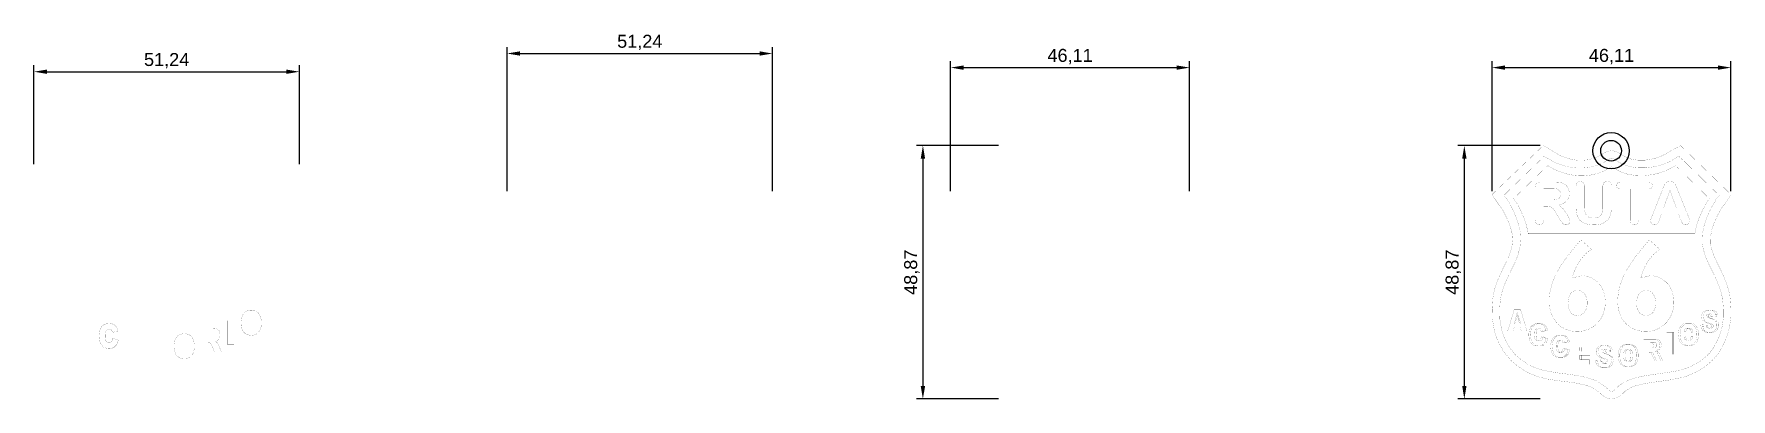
# Model space of a CAD drawing. Header units: millimetres. Extents: x -47 to 281, y -41 to 30.
import ezdxf

# ---------------------------------------------------------------- set-up
doc = ezdxf.new("R2010")
doc.units = ezdxf.units.MM
doc.styles.get("Standard").update_dxf_attribs({"font": 'arial.ttf'})
doc.dimstyles.new('ISO-25', dxfattribs={"dimtxt": 2.5, "dimasz": 2.5, "dimexe": 1.25, "dimexo": 0.625, "dimtad": 1, "dimtxsty": 'Standard', "dimcen": 2.5, "dimadec": 0, "dimazin": 0, "dimtfac": 1, "dimtmove": 0, "dimatfit": 3, "dimfxl": 1, "dimarcsym": 0})

msp = doc.modelspace()

# ---------------------------------------------------------------- blocks, each defined once
blk = doc.blocks.new('*D1')
at = {"color": 0, "lineweight": -2, "transparency": 16777216}
for p, q in [((-46.58, 4.61), (-46.58, 23.67)), ((4.66, 4.61), (4.66, 23.67)), ((-44.08, 22.42), (2.16, 22.42))]:
    blk.add_line(p, q, dxfattribs=at)
at = {"color": 0, "transparency": 16777216}
for points in [[(-44.08, 22.83), (-44.08, 22), (-46.58, 22.42)], [(2.16, 22.83), (2.16, 22), (4.66, 22.42)]]:
    blk.add_solid(points, dxfattribs=at)
at = {"layer": 'Defpoints', "color": 0, "transparency": 16777216}
for p in [(4.66, 22.42), (-46.58, 3.98), (4.66, 3.98)]:
    blk.add_point(p, dxfattribs=at)
at = {"color": 0, "transparency": 16777216, "insert": (-20.96, 24.54), "char_height": 2.5, "attachment_point": 5}
blk.add_mtext('51,24', dxfattribs=at)
blk = doc.blocks.new('*D2')
at = {"color": 0, "lineweight": -2, "transparency": 16777216}
for p, q in [((44.75, -0.63), (44.75, 27.18)), ((95.99, -0.63), (95.99, 27.18)), ((47.25, 25.93), (93.49, 25.93))]:
    blk.add_line(p, q, dxfattribs=at)
at = {"color": 0, "transparency": 16777216}
for points in [[(47.25, 26.35), (47.25, 25.51), (44.75, 25.93)], [(93.49, 26.35), (93.49, 25.51), (95.99, 25.93)]]:
    blk.add_solid(points, dxfattribs=at)
at = {"layer": 'Defpoints', "color": 0, "transparency": 16777216}
for p in [(95.99, 25.93), (44.75, -1.26), (95.99, -1.26)]:
    blk.add_point(p, dxfattribs=at)
at = {"color": 0, "transparency": 16777216, "insert": (70.37, 28.06), "char_height": 2.5, "attachment_point": 5}
blk.add_mtext('51,24', dxfattribs=at)
blk = doc.blocks.new('*D3')
at = {"color": 0, "lineweight": -2, "transparency": 16777216}
for p, q in [((130.37, -0.63), (130.37, 24.46)), ((132.87, 23.21), (173.99, 23.21)), ((176.49, -0.63), (176.49, 24.46))]:
    blk.add_line(p, q, dxfattribs=at)
at = {"color": 0, "transparency": 16777216}
for points in [[(132.87, 23.63), (132.87, 22.79), (130.37, 23.21)], [(173.99, 23.63), (173.99, 22.79), (176.49, 23.21)]]:
    blk.add_solid(points, dxfattribs=at)
at = {"layer": 'Defpoints', "color": 0, "transparency": 16777216}
for p in [(176.49, 23.21), (130.37, -1.26), (176.49, -1.26)]:
    blk.add_point(p, dxfattribs=at)
at = {"color": 0, "transparency": 16777216, "insert": (153.43, 25.34), "char_height": 2.5, "attachment_point": 5}
blk.add_mtext('46,11', dxfattribs=at)
blk = doc.blocks.new('*D5')
at = {"color": 0, "lineweight": -2, "transparency": 16777216}
for p, q in [((139.63, 8.18), (123.77, 8.18)), ((125.02, 5.68), (125.02, -38.19)), ((139.63, -40.69), (123.77, -40.69))]:
    blk.add_line(p, q, dxfattribs=at)
at = {"color": 0, "transparency": 16777216}
for points in [[(124.6, 5.68), (125.44, 5.68), (125.02, 8.18)], [(124.6, -38.19), (125.44, -38.19), (125.02, -40.69)]]:
    blk.add_solid(points, dxfattribs=at)
at = {"layer": 'Defpoints', "color": 0, "transparency": 16777216}
for p in [(140.26, 8.18), (125.02, -40.69), (140.26, -40.69)]:
    blk.add_point(p, dxfattribs=at)
at = {"color": 0, "transparency": 16777216, "insert": (122.89, -16.25), "char_height": 2.5, "attachment_point": 5, "rotation": 90}
blk.add_mtext('48,87', dxfattribs=at)
blk = doc.blocks.new('*D6')
at = {"color": 0, "lineweight": -2, "transparency": 16777216}
for p, q in [((234.89, -0.63), (234.89, 24.46)), ((237.39, 23.21), (278.5, 23.21)), ((281, -0.63), (281, 24.46))]:
    blk.add_line(p, q, dxfattribs=at)
at = {"color": 0, "transparency": 16777216}
for points in [[(237.39, 23.63), (237.39, 22.79), (234.89, 23.21)], [(278.5, 23.63), (278.5, 22.79), (281, 23.21)]]:
    blk.add_solid(points, dxfattribs=at)
at = {"layer": 'Defpoints', "color": 0, "transparency": 16777216}
for p in [(281, 23.21), (234.89, -1.26), (281, -1.26)]:
    blk.add_point(p, dxfattribs=at)
at = {"color": 0, "transparency": 16777216, "insert": (257.94, 25.34), "char_height": 2.5, "attachment_point": 5}
blk.add_mtext('46,11', dxfattribs=at)
blk = doc.blocks.new('*D7')
at = {"color": 0, "lineweight": -2, "transparency": 16777216}
for p, q in [((244.15, 8.18), (228.28, 8.18)), ((229.53, 5.68), (229.53, -38.19)), ((244.15, -40.69), (228.28, -40.69))]:
    blk.add_line(p, q, dxfattribs=at)
at = {"color": 0, "transparency": 16777216}
for points in [[(229.12, 5.68), (229.95, 5.68), (229.53, 8.18)], [(229.12, -38.19), (229.95, -38.19), (229.53, -40.69)]]:
    blk.add_solid(points, dxfattribs=at)
at = {"layer": 'Defpoints', "color": 0, "transparency": 16777216}
for p in [(244.77, 8.18), (229.53, -40.69), (244.77, -40.69)]:
    blk.add_point(p, dxfattribs=at)
at = {"color": 0, "transparency": 16777216, "insert": (227.4, -16.25), "char_height": 2.5, "attachment_point": 5, "rotation": 90}
blk.add_mtext('48,87', dxfattribs=at)

# ---------------------------------------------------------------- dimensions: what is measured, and where the dimension line sits
for base, p1, p2, picture, middle in [((95.987, 25.931, -1), (44.75, -1.258, -1), (95.987, -1.258, -1), '*D2', (70.369, 28.058, -1)), ((176.488, 23.212), (130.375, -1.258), (176.488, -1.258), '*D3', (153.431, 25.339)), ((281.001, 23.212), (234.888, -1.258), (281.001, -1.258), '*D6', (257.945, 25.339)), ((4.659, 22.417), (-46.577, 3.984), (4.659, 3.984), '*D1', (-20.959, 24.545))]:
    dim = msp.add_linear_dim(base=base, p1=p1, p2=p2, dimstyle='ISO-25')
    dim.commit()
    dim.dimension.update_dxf_attribs({"geometry": picture, "text_midpoint": middle})
for base, p1, p2, picture, middle in [((125.018, -40.687), (140.259, 8.185), (140.259, -40.687), '*D5', (122.891, -16.251)), ((229.532, -40.687), (244.772, 8.185), (244.772, -40.687), '*D7', (227.405, -16.251))]:
    dim = msp.add_linear_dim(base=base, p1=p1, p2=p2, angle=90, dimstyle='ISO-25')
    dim.commit()
    dim.dimension.update_dxf_attribs({"geometry": picture, "text_midpoint": middle})

# ---------------------------------------------------------------- linework, layer by layer
at = {"color": 0}
for points in [[(281.001, -1.258, 0.0223, 0.0223, 0), (279.854, -2.972, 0.0223, 0.0223, 0), (279.825, -3.014, 0.0223, 0.0223, 0), (279.528, -3.408, 0.0223, 0.0223, 0), (279.498, -3.448, 0.0223, 0.0223, 0), (279.302, -3.713, 0.0223, 0.0223, 0), (278.476, -5.126, 0.0223, 0.0223, 0), (277.799, -6.619, 0.0223, 0.0223, 0), (277.678, -6.924, 0.0223, 0.0223, 0), (277.649, -6.996, 0.0223, 0.0223, 0), (277.408, -7.76, 0.0223, 0.0223, 0), (277.383, -7.835, 0.0223, 0.0223, 0), (277.3, -8.079, 0.0223, 0.0223, 0), (277.091, -9.164, 0.0223, 0.0223, 0), (277.046, -10.187, 0.0223, 0.0223, 0), (277.046, -10.528, 0.0223, 0.0223, 0), (277.046, -10.835, 0.0223, 0.0223, 0), (277.234, -11.753, 0.0223, 0.0223, 0), (277.699, -13.065, 0.0223, 0.0223, 0), (278.289, -14.343, 0.0223, 0.0223, 0), (278.714, -15.186, 0.0223, 0.0223, 0), (278.855, -15.467, 0.0223, 0.0223, 0), (279.024, -15.804, 0.0223, 0.0223, 0), (279.504, -16.83, 0.0223, 0.0223, 0), (280.095, -18.275, 0.0223, 0.0223, 0), (280.561, -19.758, 0.0223, 0.0223, 0), (280.796, -20.864, 0.0223, 0.0223, 0), (280.835, -21.237, 0.0223, 0.0223, 0), (280.886, -21.727, 0.0223, 0.0223, 0), (280.995, -23.203, 0.0223, 0.0223, 0), (280.987, -24.94, 0.0223, 0.0223, 0), (280.75, -26.663, 0.0223, 0.0223, 0), (280.379, -28.115, 0.0223, 0.0223, 0), (280.223, -28.589, 0.0223, 0.0223, 0), (280.147, -28.821, 0.0223, 0.0223, 0), (279.671, -29.903, 0.0223, 0.0223, 0), (279.12, -30.949, 0.0223, 0.0223, 0), (279.007, -31.163, 0.0223, 0.0223, 0), (278.75, -31.645, 0.0223, 0.0223, 0), (277.721, -32.956, 0.0223, 0.0223, 0), (276.031, -34.438, 0.0223, 0.0223, 0), (274.084, -35.59, 0.0223, 0.0223, 0), (272.555, -36.238, 0.0223, 0.0223, 0), (272.029, -36.399, 0.0223, 0.0223, 0), (271.6, -36.53, 0.0223, 0.0223, 0), (269.356, -36.994, 0.0223, 0.0223, 0), (267.082, -37.319, 0.0223, 0.0223, 0), (266.637, -37.38, 0.0223, 0.0223, 0), (266.312, -37.425, 0.0223, 0.0223, 0), (265.34, -37.563, 0.0223, 0.0223, 0), (263.847, -37.828, 0.0223, 0.0223, 0), (262.397, -38.209, 0.0223, 0.0223, 0), (261.494, -38.567, 0.0223, 0.0223, 0), (261.228, -38.741, 0.0223, 0.0223, 0), (260.725, -39.069, 0.0223, 0.0223, 0), (260.717, -39.074, 0.0223, 0.0223, 0), (260.71, -39.078, 0.0223, 0.0223, 0), (260.64, -39.12, 0.0223, 0.0223, 0), (260.634, -39.125, 0.0223, 0.0223, 0), (260.601, -39.154, 0.0223, 0.0223, 0), (260.273, -39.486, 0.0223, 0.0223, 0), (260.241, -39.518, 0.0223, 0.0223, 0), (260.121, -39.636, 0.0223, 0.0223, 0), (259.74, -39.97, 0.0223, 0.0223, 0), (259.196, -40.342, 0.0223, 0.0223, 0), (258.594, -40.594, 0.0223, 0.0223, 0), (258.085, -40.687, 0.0223, 0.0223, 0), (257.916, -40.687, 0.0223, 0.0223, 0), (257.661, -40.687, 0.0223, 0.0223, 0), (256.896, -40.446, 0.0223, 0.0223, 0), (256.078, -39.874, 0.0223, 0.0223, 0), (255.322, -39.197, 0.0223, 0.0223, 0), (254.709, -38.743, 0.0223, 0.0223, 0), (254.484, -38.64, 0.0223, 0.0223, 0), (254.451, -38.625, 0.0223, 0.0223, 0), (254.144, -38.463, 0.0223, 0.0223, 0), (254.114, -38.446, 0.0223, 0.0223, 0), (253.912, -38.36, 0.0223, 0.0223, 0), (252.855, -38.018, 0.0223, 0.0223, 0), (251.773, -37.764, 0.0223, 0.0223, 0), (251.559, -37.722, 0.0223, 0.0223, 0), (251.071, -37.625, 0.0223, 0.0223, 0), (249.595, -37.408, 0.0223, 0.0223, 0), (247.632, -37.161, 0.0223, 0.0223, 0), (245.677, -36.853, 0.0223, 0.0223, 0), (244.211, -36.513, 0.0223, 0.0223, 0), (243.737, -36.358, 0.0223, 0.0223, 0), (243.574, -36.305, 0.0223, 0.0223, 0), (242.766, -36.02, 0.0223, 0.0223, 0), (241.98, -35.682, 0.0223, 0.0223, 0), (241.828, -35.603, 0.0223, 0.0223, 0), (241.333, -35.345, 0.0223, 0.0223, 0), (239.919, -34.44, 0.0223, 0.0223, 0), (238.354, -33.084, 0.0223, 0.0223, 0), (237.072, -31.46, 0.0223, 0.0223, 0), (236.244, -30, 0.0223, 0.0223, 0), (236.019, -29.491, 0.0223, 0.0223, 0), (235.799, -28.995, 0.0223, 0.0223, 0), (235.311, -27.432, 0.0223, 0.0223, 0), (234.951, -25.324, 0.0223, 0.0223, 0), (234.889, -23.179, 0.0223, 0.0223, 0), (235.005, -21.55, 0.0223, 0.0223, 0), (235.079, -21.012, 0.0223, 0.0223, 0), (235.113, -20.768, 0.0223, 0.0223, 0), (235.39, -19.507, 0.0223, 0.0223, 0), (235.782, -18.276, 0.0223, 0.0223, 0), (235.873, -18.047, 0.0223, 0.0223, 0), (236.022, -17.669, 0.0223, 0.0223, 0), (236.855, -15.824, 0.0223, 0.0223, 0), (237.742, -14.005, 0.0223, 0.0223, 0), (237.92, -13.64, 0.0223, 0.0223, 0), (238.053, -13.364, 0.0223, 0.0223, 0), (238.386, -12.502, 0.0223, 0.0223, 0), (238.723, -11.248, 0.0223, 0.0223, 0), (238.86, -9.966, 0.0223, 0.0223, 0), (238.802, -9.038, 0.0223, 0.0223, 0), (238.729, -8.743, 0.0223, 0.0223, 0), (238.692, -8.593, 0.0223, 0.0223, 0), (238.5, -7.823, 0.0223, 0.0223, 0), (238.269, -7.067, 0.0223, 0.0223, 0), (238.212, -6.924, 0.0223, 0.0223, 0), (238.123, -6.701, 0.0223, 0.0223, 0), (237.658, -5.645, 0.0223, 0.0223, 0), (237.141, -4.614, 0.0223, 0.0223, 0), (237.027, -4.403, 0.0223, 0.0223, 0), (236.962, -4.282, 0.0223, 0.0223, 0), (236.549, -3.679, 0.0223, 0.0223, 0), (236.113, -3.087, 0.0223, 0.0223, 0), (236.036, -2.972, 0.0223, 0.0223, 0), (234.888, -1.258, 0.0223, 0.0223, 0), (244.772, 8.185, 0.0223, 0.0223, 0), (247.736, 6.419, 0.0223, 0.0223, 0), (247.958, 6.286, 0.0223, 0.0223, 0), (248.676, 5.973, 0.0223, 0.0223, 0), (249.777, 5.625, 0.0223, 0.0223, 0), (250.911, 5.399, 0.0223, 0.0223, 0), (251.693, 5.319, 0.0223, 0.0223, 0), (251.953, 5.319, 0.0223, 0.0223, 0), (252.321, 5.319, 0.0223, 0.0223, 0), (253.423, 5.441, 0.0223, 0.0223, 0), (254.589, 5.733, 0.0223, 0.0223, 0), (254.847, 5.819, 0.0223, 0.0223, 0), (254.916, 5.842, 0.0223, 0.0223, 0), (255.297, 6.017, 0.0223, 0.0223, 0), (255.665, 6.22, 0.0223, 0.0223, 0), (255.727, 6.258, 0.0223, 0.0223, 0), (255.864, 6.341, 0.0223, 0.0223, 0), (256.269, 6.599, 0.0223, 0.0223, 0), (256.8, 6.9, 0.0223, 0.0223, 0), (257.368, 7.111, 0.0223, 0.0223, 0), (257.859, 7.185, 0.0223, 0.0223, 0), (258.023, 7.18, 0.0223, 0.0223, 0), (258.18, 7.176, 0.0223, 0.0223, 0), (258.651, 7.081, 0.0223, 0.0223, 0), (259.189, 6.856, 0.0223, 0.0223, 0), (259.691, 6.554, 0.0223, 0.0223, 0), (260.081, 6.305, 0.0223, 0.0223, 0), (260.214, 6.226, 0.0223, 0.0223, 0), (260.32, 6.164, 0.0223, 0.0223, 0), (260.903, 5.867, 0.0223, 0.0223, 0), (261.513, 5.636, 0.0223, 0.0223, 0), (261.634, 5.605, 0.0223, 0.0223, 0), (261.968, 5.521, 0.0223, 0.0223, 0), (262.997, 5.371, 0.0223, 0.0223, 0), (264.325, 5.356, 0.0223, 0.0223, 0), (265.644, 5.541, 0.0223, 0.0223, 0), (266.649, 5.797, 0.0223, 0.0223, 0), (266.976, 5.906, 0.0223, 0.0223, 0), (267.215, 5.986, 0.0223, 0.0223, 0), (268.332, 6.546, 0.0223, 0.0223, 0), (269.415, 7.182, 0.0223, 0.0223, 0), (269.637, 7.299, 0.0223, 0.0223, 0), (271.279, 8.167, 0.0223, 0.0223, 0), (281.001, -1.258, 0.0223, 0.0223, 0)], [(237.161, -1.396, 0.0223, 0.0223, 0), (237.25, -1.53, 0.0223, 0.0223, 0), (237.739, -2.201, 0.0223, 0.0223, 0), (238.204, -2.894, 0.0223, 0.0223, 0), (238.283, -3.039, 0.0223, 0.0223, 0), (238.424, -3.299, 0.0223, 0.0223, 0), (238.996, -4.43, 0.0223, 0.0223, 0), (239.502, -5.588, 0.0223, 0.0223, 0), (239.61, -5.862, 0.0223, 0.0223, 0), (239.677, -6.032, 0.0223, 0.0223, 0), (239.955, -6.922, 0.0223, 0.0223, 0), (240.185, -7.828, 0.0223, 0.0223, 0), (240.23, -8.008, 0.0223, 0.0223, 0), (240.328, -8.408, 0.0223, 0.0223, 0), (240.425, -9.658, 0.0223, 0.0223, 0), (240.274, -11.345, 0.0223, 0.0223, 0), (239.854, -12.982, 0.0223, 0.0223, 0), (239.422, -14.117, 0.0223, 0.0223, 0), (239.246, -14.48, 0.0223, 0.0223, 0), (239.069, -14.845, 0.0223, 0.0223, 0), (238.183, -16.654, 0.0223, 0.0223, 0), (237.353, -18.491, 0.0223, 0.0223, 0), (237.203, -18.871, 0.0223, 0.0223, 0), (237.129, -19.058, 0.0223, 0.0223, 0), (236.789, -20.132, 0.0223, 0.0223, 0), (236.543, -21.23, 0.0223, 0.0223, 0), (236.516, -21.43, 0.0223, 0.0223, 0), (236.449, -21.914, 0.0223, 0.0223, 0), (236.341, -23.382, 0.0223, 0.0223, 0), (236.386, -25.303, 0.0223, 0.0223, 0), (236.697, -27.182, 0.0223, 0.0223, 0), (237.126, -28.569, 0.0223, 0.0223, 0), (237.321, -29.009, 0.0223, 0.0223, 0), (237.514, -29.445, 0.0223, 0.0223, 0), (238.22, -30.702, 0.0223, 0.0223, 0), (239.309, -32.091, 0.0223, 0.0223, 0), (240.658, -33.256, 0.0223, 0.0223, 0), (241.903, -34.048, 0.0223, 0.0223, 0), (242.338, -34.274, 0.0223, 0.0223, 0), (242.463, -34.339, 0.0223, 0.0223, 0), (243.142, -34.626, 0.0223, 0.0223, 0), (243.843, -34.872, 0.0223, 0.0223, 0), (243.98, -34.917, 0.0223, 0.0223, 0), (244.442, -35.068, 0.0223, 0.0223, 0), (245.869, -35.389, 0.0223, 0.0223, 0), (247.856, -35.697, 0.0223, 0.0223, 0), (249.855, -35.95, 0.0223, 0.0223, 0), (251.306, -36.161, 0.0223, 0.0223, 0), (251.785, -36.256, 0.0223, 0.0223, 0), (252.046, -36.307, 0.0223, 0.0223, 0), (253.353, -36.621, 0.0223, 0.0223, 0), (254.623, -37.04, 0.0223, 0.0223, 0), (254.865, -37.144, 0.0223, 0.0223, 0), (254.912, -37.164, 0.0223, 0.0223, 0), (255.065, -37.247, 0.0223, 0.0223, 0), (255.215, -37.33, 0.0223, 0.0223, 0), (255.261, -37.351, 0.0223, 0.0223, 0), (255.503, -37.461, 0.0223, 0.0223, 0), (256.181, -37.903, 0.0223, 0.0223, 0), (256.95, -38.533, 0.0223, 0.0223, 0), (257.537, -39.052, 0.0223, 0.0223, 0), (257.82, -39.267, 0.0223, 0.0223, 0), (257.915, -39.267, 0.0223, 0.0223, 0), (258.01, -39.267, 0.0223, 0.0223, 0), (258.299, -39.121, 0.0223, 0.0223, 0), (258.713, -38.776, 0.0223, 0.0223, 0), (259.118, -38.374, 0.0223, 0.0223, 0), (259.375, -38.125, 0.0223, 0.0223, 0), (259.47, -38.056, 0.0223, 0.0223, 0), (259.489, -38.042, 0.0223, 0.0223, 0), (259.636, -37.952, 0.0223, 0.0223, 0), (259.655, -37.941, 0.0223, 0.0223, 0), (260.165, -37.608, 0.0223, 0.0223, 0), (260.429, -37.434, 0.0223, 0.0223, 0), (261.299, -37.027, 0.0223, 0.0223, 0), (262.642, -36.59, 0.0223, 0.0223, 0), (264.136, -36.261, 0.0223, 0.0223, 0), (265.722, -36.003, 0.0223, 0.0223, 0), (267.341, -35.779, 0.0223, 0.0223, 0), (268.936, -35.553, 0.0223, 0.0223, 0), (270.447, -35.288, 0.0223, 0.0223, 0), (271.481, -35.05, 0.0223, 0.0223, 0), (271.818, -34.947, 0.0223, 0.0223, 0), (272.275, -34.807, 0.0223, 0.0223, 0), (273.601, -34.248, 0.0223, 0.0223, 0), (275.269, -33.27, 0.0223, 0.0223, 0), (276.693, -32.042, 0.0223, 0.0223, 0), (277.538, -30.983, 0.0223, 0.0223, 0), (277.746, -30.591, 0.0223, 0.0223, 0), (277.846, -30.403, 0.0223, 0.0223, 0), (278.349, -29.462, 0.0223, 0.0223, 0), (278.788, -28.482, 0.0223, 0.0223, 0), (278.857, -28.274, 0.0223, 0.0223, 0), (279.002, -27.832, 0.0223, 0.0223, 0), (279.349, -26.477, 0.0223, 0.0223, 0), (279.555, -24.921, 0.0223, 0.0223, 0), (279.546, -23.37, 0.0223, 0.0223, 0), (279.437, -22.036, 0.0223, 0.0223, 0), (279.39, -21.593, 0.0223, 0.0223, 0), (279.356, -21.261, 0.0223, 0.0223, 0), (279.137, -20.276, 0.0223, 0.0223, 0), (278.695, -18.92, 0.0223, 0.0223, 0), (278.145, -17.598, 0.0223, 0.0223, 0), (277.716, -16.685, 0.0223, 0.0223, 0), (277.566, -16.384, 0.0223, 0.0223, 0), (277.39, -16.033, 0.0223, 0.0223, 0), (276.865, -14.98, 0.0223, 0.0223, 0), (276.19, -13.468, 0.0223, 0.0223, 0), (275.681, -11.907, 0.0223, 0.0223, 0), (275.48, -10.741, 0.0223, 0.0223, 0), (275.48, -10.353, 0.0223, 0.0223, 0), (275.48, -10.121, 0.0223, 0.0223, 0), (275.491, -9.426, 0.0223, 0.0223, 0), (275.548, -8.601, 0.0223, 0.0223, 0), (275.685, -7.789, 0.0223, 0.0223, 0), (275.864, -7.12, 0.0223, 0.0223, 0), (275.938, -6.903, 0.0223, 0.0223, 0), (275.97, -6.809, 0.0223, 0.0223, 0), (276.103, -6.375, 0.0223, 0.0223, 0), (276.244, -5.951, 0.0223, 0.0223, 0), (276.28, -5.862, 0.0223, 0.0223, 0), (276.422, -5.503, 0.0223, 0.0223, 0), (277.216, -3.766, 0.0223, 0.0223, 0), (278.187, -2.12, 0.0223, 0.0223, 0), (278.418, -1.807, 0.0223, 0.0223, 0), (278.444, -1.772, 0.0223, 0.0223, 0), (278.706, -1.429, 0.0223, 0.0223, 0), (278.728, -1.396, 0.0223, 0.0223, 0), (278.651, -1.344, 0.0223, 0.0223, 0), (278.446, -1.149, 0.0223, 0.0223, 0), (277.894, -0.626, 0.0223, 0.0223, 0), (277.158, 0.084, 0.0223, 0.0223, 0), (276.328, 0.893, 0.0223, 0.0223, 0), (275.492, 1.711, 0.0223, 0.0223, 0), (274.739, 2.45, 0.0223, 0.0223, 0), (274.155, 3.019, 0.0223, 0.0223, 0), (273.914, 3.254, 0.0223, 0.0223, 0), (273.832, 3.33, 0.0223, 0.0223, 0), (273.829, 3.333, 0.0223, 0.0223, 0), (273.773, 3.385, 0.0223, 0.0223, 0), (273.77, 3.388, 0.0223, 0.0223, 0), (271.947, 5.173, 0.0223, 0.0223, 0), (271.899, 5.221, 0.0223, 0.0223, 0), (271.69, 5.398, 0.0223, 0.0223, 0), (271.481, 5.574, 0.0223, 0.0223, 0), (271.434, 5.621, 0.0223, 0.0223, 0), (271.391, 5.665, 0.0223, 0.0223, 0), (271.184, 5.863, 0.0223, 0.0223, 0), (271, 6.071, 0.0223, 0.0223, 0), (270.969, 6.118, 0.0223, 0.0223, 0), (270.775, 6.016, 0.0223, 0.0223, 0), (270.205, 5.688, 0.0223, 0.0223, 0), (269.505, 5.275, 0.0223, 0.0223, 0), (268.772, 4.891, 0.0223, 0.0223, 0), (268.129, 4.621, 0.0223, 0.0223, 0), (267.909, 4.547, 0.0223, 0.0223, 0), (267.502, 4.412, 0.0223, 0.0223, 0), (266.248, 4.097, 0.0223, 0.0223, 0), (264.596, 3.873, 0.0223, 0.0223, 0), (262.929, 3.898, 0.0223, 0.0223, 0), (261.64, 4.088, 0.0223, 0.0223, 0), (261.222, 4.193, 0.0223, 0.0223, 0), (261.05, 4.237, 0.0223, 0.0223, 0), (260.186, 4.557, 0.0223, 0.0223, 0), (259.357, 4.972, 0.0223, 0.0223, 0), (259.203, 5.062, 0.0223, 0.0223, 0), (259.083, 5.133, 0.0223, 0.0223, 0), (258.73, 5.353, 0.0223, 0.0223, 0), (258.4, 5.566, 0.0223, 0.0223, 0), (258.164, 5.699, 0.0223, 0.0223, 0), (257.977, 5.751, 0.0223, 0.0223, 0), (257.79, 5.719, 0.0223, 0.0223, 0), (257.556, 5.602, 0.0223, 0.0223, 0), (257.229, 5.399, 0.0223, 0.0223, 0), (256.879, 5.179, 0.0223, 0.0223, 0), (256.761, 5.108, 0.0223, 0.0223, 0), (256.671, 5.053, 0.0223, 0.0223, 0), (256.12, 4.755, 0.0223, 0.0223, 0), (255.533, 4.493, 0.0223, 0.0223, 0), (255.426, 4.457, 0.0223, 0.0223, 0), (255.106, 4.351, 0.0223, 0.0223, 0), (253.649, 3.987, 0.0223, 0.0223, 0), (252.246, 3.834, 0.0223, 0.0223, 0), (251.779, 3.834, 0.0223, 0.0223, 0), (251.431, 3.834, 0.0223, 0.0223, 0), (250.387, 3.939, 0.0223, 0.0223, 0), (248.93, 4.234, 0.0223, 0.0223, 0), (247.541, 4.686, 0.0223, 0.0223, 0), (246.634, 5.095, 0.0223, 0.0223, 0), (246.353, 5.265, 0.0223, 0.0223, 0), (244.921, 6.118, 0.0223, 0.0223, 0), (244.897, 6.083, 0.0223, 0.0223, 0), (244.809, 5.988, 0.0223, 0.0223, 0), (244.606, 5.778, 0.0223, 0.0223, 0), (244.338, 5.514, 0.0223, 0.0223, 0), (244.034, 5.22, 0.0223, 0.0223, 0), (243.721, 4.921, 0.0223, 0.0223, 0), (243.427, 4.641, 0.0223, 0.0223, 0), (243.181, 4.407, 0.0223, 0.0223, 0), (243.053, 4.282, 0.0223, 0.0223, 0), (243.011, 4.24, 0.0223, 0.0223, 0), (238.398, -0.228, 0.0223, 0.0223, 0), (238.299, -0.309, 0.0223, 0.0223, 0), (237.781, -0.834, 0.0223, 0.0223, 0), (237.261, -1.329, 0.0223, 0.0223, 0), (237.161, -1.396, 0.0223, 0.0223, 0)], [(241.862, -8.848, 0.0223, 0.0223, 0), (274.039, -8.848, 0.0223, 0.0223, 0), (274.054, -8.696, 0.0223, 0.0223, 0), (274.182, -7.938, 0.0223, 0.0223, 0), (274.394, -7.139, 0.0223, 0.0223, 0), (274.452, -6.968, 0.0223, 0.0223, 0), (274.481, -6.881, 0.0223, 0.0223, 0), (274.758, -6.022, 0.0223, 0.0223, 0), (274.792, -5.938, 0.0223, 0.0223, 0), (274.928, -5.593, 0.0223, 0.0223, 0), (275.69, -3.92, 0.0223, 0.0223, 0), (276.613, -2.334, 0.0223, 0.0223, 0), (276.83, -2.032, 0.0223, 0.0223, 0), (276.8, -2.004, 0.0223, 0.0223, 0), (276.507, -1.725, 0.0223, 0.0223, 0), (276.478, -1.697, 0.0223, 0.0223, 0), (276.349, -1.573, 0.0223, 0.0223, 0), (275.063, -0.324, 0.0223, 0.0223, 0), (274.935, -0.199, 0.0223, 0.0223, 0), (274.812, -0.078, 0.0223, 0.0223, 0), (273.581, 1.128, 0.0223, 0.0223, 0), (273.458, 1.248, 0.0223, 0.0223, 0), (273.389, 1.314, 0.0223, 0.0223, 0), (272.704, 1.983, 0.0223, 0.0223, 0), (272.635, 2.048, 0.0223, 0.0223, 0), (272.58, 2.099, 0.0223, 0.0223, 0), (272.571, 2.107, 0.0223, 0.0223, 0), (270.815, 3.826, 0.0223, 0.0223, 0), (270.811, 3.829, 0.0223, 0.0223, 0), (270.773, 3.867, 0.0223, 0.0223, 0), (270.361, 4.219, 0.0223, 0.0223, 0), (270.321, 4.258, 0.0223, 0.0223, 0), (270.243, 4.335, 0.0223, 0.0223, 0), (270.179, 4.298, 0.0223, 0.0223, 0), (269.54, 3.919, 0.0223, 0.0223, 0), (269.476, 3.882, 0.0223, 0.0223, 0), (269.331, 3.798, 0.0223, 0.0223, 0), (268.607, 3.422, 0.0223, 0.0223, 0), (267.853, 3.109, 0.0223, 0.0223, 0), (267.694, 3.056, 0.0223, 0.0223, 0), (267.279, 2.918, 0.0223, 0.0223, 0), (266.003, 2.599, 0.0223, 0.0223, 0), (264.32, 2.375, 0.0223, 0.0223, 0), (262.626, 2.403, 0.0223, 0.0223, 0), (261.322, 2.596, 0.0223, 0.0223, 0), (260.898, 2.703, 0.0223, 0.0223, 0), (260.715, 2.749, 0.0223, 0.0223, 0), (259.808, 3.083, 0.0223, 0.0223, 0), (258.942, 3.515, 0.0223, 0.0223, 0), (258.78, 3.611, 0.0223, 0.0223, 0), (258.722, 3.644, 0.0223, 0.0223, 0), (258.164, 3.995, 0.0223, 0.0223, 0), (258.109, 4.031, 0.0223, 0.0223, 0), (258.098, 4.038, 0.0223, 0.0223, 0), (257.964, 4.126, 0.0223, 0.0223, 0), (257.95, 4.134, 0.0223, 0.0223, 0), (257.937, 4.127, 0.0223, 0.0223, 0), (257.819, 4.053, 0.0223, 0.0223, 0), (257.81, 4.047, 0.0223, 0.0223, 0), (257.758, 4.015, 0.0223, 0.0223, 0), (257.24, 3.691, 0.0223, 0.0223, 0), (257.187, 3.659, 0.0223, 0.0223, 0), (257.08, 3.594, 0.0223, 0.0223, 0), (256.494, 3.276, 0.0223, 0.0223, 0), (255.885, 3.01, 0.0223, 0.0223, 0), (255.766, 2.97, 0.0223, 0.0223, 0), (255.443, 2.862, 0.0223, 0.0223, 0), (253.938, 2.493, 0.0223, 0.0223, 0), (252.524, 2.338, 0.0223, 0.0223, 0), (252.053, 2.338, 0.0223, 0.0223, 0), (251.704, 2.338, 0.0223, 0.0223, 0), (250.658, 2.442, 0.0223, 0.0223, 0), (249.183, 2.737, 0.0223, 0.0223, 0), (247.754, 3.2, 0.0223, 0.0223, 0), (246.797, 3.629, 0.0223, 0.0223, 0), (246.499, 3.807, 0.0223, 0.0223, 0), (245.629, 4.325, 0.0223, 0.0223, 0), (245.583, 4.28, 0.0223, 0.0223, 0), (245.121, 3.832, 0.0223, 0.0223, 0), (245.075, 3.788, 0.0223, 0.0223, 0), (245.001, 3.717, 0.0223, 0.0223, 0), (244.258, 3.01, 0.0223, 0.0223, 0), (244.186, 2.937, 0.0223, 0.0223, 0), (244.178, 2.929, 0.0223, 0.0223, 0), (239.75, -1.36, 0.0223, 0.0223, 0), (239.728, -1.378, 0.0223, 0.0223, 0), (239.666, -1.429, 0.0223, 0.0223, 0), (239.106, -1.992, 0.0223, 0.0223, 0), (239.051, -2.049, 0.0223, 0.0223, 0), (239.116, -2.139, 0.0223, 0.0223, 0), (239.439, -2.59, 0.0223, 0.0223, 0), (239.739, -3.062, 0.0223, 0.0223, 0), (239.794, -3.163, 0.0223, 0.0223, 0), (239.919, -3.394, 0.0223, 0.0223, 0), (240.488, -4.53, 0.0223, 0.0223, 0), (241, -5.693, 0.0223, 0.0223, 0), (241.097, -5.938, 0.0223, 0.0223, 0), (241.166, -6.111, 0.0223, 0.0223, 0), (241.444, -6.998, 0.0223, 0.0223, 0), (241.675, -7.9, 0.0223, 0.0223, 0), (241.719, -8.081, 0.0223, 0.0223, 0), (241.735, -8.144, 0.0223, 0.0223, 0), (241.854, -8.783, 0.0223, 0.0223, 0), (241.862, -8.848, 0.0223, 0.0223, 0)], [(245.411, -3.504, 0.0223, 0.0223, 0), (244.834, -3.504, 0.0223, 0.0223, 0), (244.834, -6.109, 0.0223, 0.0223, 0), (244.834, -6.221, 0.0223, 0.0223, 0), (244.777, -6.556, 0.0223, 0.0223, 0), (244.645, -6.826, 0.0223, 0.0223, 0), (244.607, -6.867, 0.0223, 0.0223, 0), (244.569, -6.908, 0.0223, 0.0223, 0), (244.345, -7.05, 0.0223, 0.0223, 0), (244.098, -7.111, 0.0223, 0.0223, 0), (244.015, -7.111, 0.0223, 0.0223, 0), (243.928, -7.111, 0.0223, 0.0223, 0), (243.665, -7.047, 0.0223, 0.0223, 0), (243.441, -6.899, 0.0223, 0.0223, 0), (243.405, -6.856, 0.0223, 0.0223, 0), (243.369, -6.813, 0.0223, 0.0223, 0), (243.243, -6.542, 0.0223, 0.0223, 0), (243.189, -6.217, 0.0223, 0.0223, 0), (243.189, -6.109, 0.0223, 0.0223, 0), (243.189, 0.139, 0.0223, 0.0223, 0), (243.189, 0.254, 0.0223, 0.0223, 0), (243.248, 0.597, 0.0223, 0.0223, 0), (243.388, 0.869, 0.0223, 0.0223, 0), (243.427, 0.908, 0.0223, 0.0223, 0), (243.467, 0.948, 0.0223, 0.0223, 0), (243.739, 1.087, 0.0223, 0.0223, 0), (244.082, 1.147, 0.0223, 0.0223, 0), (244.197, 1.147, 0.0223, 0.0223, 0), (246.872, 1.147, 0.0223, 0.0223, 0), (247.109, 1.147, 0.0223, 0.0223, 0), (247.753, 1.108, 0.0223, 0.0223, 0), (247.819, 1.1, 0.0223, 0.0223, 0), (247.885, 1.092, 0.0223, 0.0223, 0), (248.476, 0.933, 0.0223, 0.0223, 0), (248.528, 0.908, 0.0223, 0.0223, 0), (248.592, 0.882, 0.0223, 0.0223, 0), (249.156, 0.499, 0.0223, 0.0223, 0), (249.205, 0.449, 0.0223, 0.0223, 0), (249.254, 0.399, 0.0223, 0.0223, 0), (249.624, -0.18, 0.0223, 0.0223, 0), (249.65, -0.246, 0.0223, 0.0223, 0), (249.675, -0.312, 0.0223, 0.0223, 0), (249.803, -0.894, 0.0223, 0.0223, 0), (249.803, -1.088, 0.0223, 0.0223, 0), (249.803, -1.292, 0.0223, 0.0223, 0), (249.674, -1.904, 0.0223, 0.0223, 0), (249.376, -2.449, 0.0223, 0.0223, 0), (249.29, -2.54, 0.0223, 0.0223, 0), (249.204, -2.63, 0.0223, 0.0223, 0), (248.645, -3.003, 0.0223, 0.0223, 0), (247.909, -3.271, 0.0223, 0.0223, 0), (247.737, -3.31, 0.0223, 0.0223, 0), (247.809, -3.348, 0.0223, 0.0223, 0), (248.507, -3.92, 0.0223, 0.0223, 0), (248.574, -3.996, 0.0223, 0.0223, 0), (248.64, -4.071, 0.0223, 0.0223, 0), (249.232, -4.876, 0.0223, 0.0223, 0), (249.284, -4.962, 0.0223, 0.0223, 0), (249.337, -5.047, 0.0223, 0.0223, 0), (249.743, -5.817, 0.0223, 0.0223, 0), (249.773, -5.887, 0.0223, 0.0223, 0), (249.801, -5.955, 0.0223, 0.0223, 0), (249.902, -6.234, 0.0223, 0.0223, 0), (249.946, -6.398, 0.0223, 0.0223, 0), (249.946, -6.453, 0.0223, 0.0223, 0), (249.946, -6.533, 0.0223, 0.0223, 0), (249.861, -6.744, 0.0223, 0.0223, 0), (249.844, -6.771, 0.0223, 0.0223, 0), (249.827, -6.797, 0.0223, 0.0223, 0), (249.594, -7.005, 0.0223, 0.0223, 0), (249.564, -7.02, 0.0223, 0.0223, 0), (249.535, -7.035, 0.0223, 0.0223, 0), (249.25, -7.111, 0.0223, 0.0223, 0), (249.154, -7.111, 0.0223, 0.0223, 0), (249.038, -7.111, 0.0223, 0.0223, 0), (248.721, -7.003, 0.0223, 0.0223, 0), (248.689, -6.981, 0.0223, 0.0223, 0), (248.658, -6.959, 0.0223, 0.0223, 0), (248.389, -6.685, 0.0223, 0.0223, 0), (248.366, -6.652, 0.0223, 0.0223, 0), (248.343, -6.619, 0.0223, 0.0223, 0), (248.205, -6.405, 0.0223, 0.0223, 0), (248.036, -6.13, 0.0223, 0.0223, 0), (247.997, -6.066, 0.0223, 0.0223, 0), (247.337, -4.969, 0.0223, 0.0223, 0), (247.278, -4.869, 0.0223, 0.0223, 0), (247.001, -4.439, 0.0223, 0.0223, 0), (246.75, -4.104, 0.0223, 0.0223, 0), (246.704, -4.052, 0.0223, 0.0223, 0), (246.657, -3.999, 0.0223, 0.0223, 0), (246.183, -3.639, 0.0223, 0.0223, 0), (246.135, -3.619, 0.0223, 0.0223, 0), (246.087, -3.6, 0.0223, 0.0223, 0), (245.579, -3.504, 0.0223, 0.0223, 0), (245.411, -3.504, 0.0223, 0.0223, 0)], [(251.089, -3.617, 0.0223, 0.0223, 0), (251.089, 0.286, 0.0223, 0.0223, 0), (251.089, 0.395, 0.0223, 0.0223, 0), (251.144, 0.723, 0.0223, 0.0223, 0), (251.275, 0.992, 0.0223, 0.0223, 0), (251.313, 1.034, 0.0223, 0.0223, 0), (251.35, 1.075, 0.0223, 0.0223, 0), (251.572, 1.22, 0.0223, 0.0223, 0), (251.821, 1.283, 0.0223, 0.0223, 0), (251.903, 1.283, 0.0223, 0.0223, 0), (251.988, 1.283, 0.0223, 0.0223, 0), (252.244, 1.22, 0.0223, 0.0223, 0), (252.471, 1.075, 0.0223, 0.0223, 0), (252.508, 1.034, 0.0223, 0.0223, 0), (252.545, 0.992, 0.0223, 0.0223, 0), (252.676, 0.722, 0.0223, 0.0223, 0), (252.733, 0.395, 0.0223, 0.0223, 0), (252.733, 0.286, 0.0223, 0.0223, 0), (252.733, -3.708, 0.0223, 0.0223, 0), (252.733, -3.864, 0.0223, 0.0223, 0), (252.771, -4.333, 0.0223, 0.0223, 0), (252.86, -4.77, 0.0223, 0.0223, 0), (252.886, -4.847, 0.0223, 0.0223, 0), (252.911, -4.922, 0.0223, 0.0223, 0), (253.097, -5.252, 0.0223, 0.0223, 0), (253.361, -5.513, 0.0223, 0.0223, 0), (253.425, -5.555, 0.0223, 0.0223, 0), (253.49, -5.597, 0.0223, 0.0223, 0), (253.89, -5.744, 0.0223, 0.0223, 0), (254.355, -5.807, 0.0223, 0.0223, 0), (254.51, -5.807, 0.0223, 0.0223, 0), (254.716, -5.807, 0.0223, 0.0223, 0), (255.333, -5.679, 0.0223, 0.0223, 0), (255.807, -5.38, 0.0223, 0.0223, 0), (255.874, -5.295, 0.0223, 0.0223, 0), (255.94, -5.209, 0.0223, 0.0223, 0), (256.173, -4.649, 0.0223, 0.0223, 0), (256.272, -3.967, 0.0223, 0.0223, 0), (256.272, -3.74, 0.0223, 0.0223, 0), (256.272, 0.286, 0.0223, 0.0223, 0), (256.272, 0.397, 0.0223, 0.0223, 0), (256.328, 0.726, 0.0223, 0.0223, 0), (256.456, 0.996, 0.0223, 0.0223, 0), (256.493, 1.037, 0.0223, 0.0223, 0), (256.53, 1.079, 0.0223, 0.0223, 0), (256.752, 1.222, 0.0223, 0.0223, 0), (257.004, 1.283, 0.0223, 0.0223, 0), (257.088, 1.283, 0.0223, 0.0223, 0), (257.171, 1.283, 0.0223, 0.0223, 0), (257.422, 1.222, 0.0223, 0.0223, 0), (257.648, 1.079, 0.0223, 0.0223, 0), (257.686, 1.037, 0.0223, 0.0223, 0), (257.725, 0.996, 0.0223, 0.0223, 0), (257.859, 0.726, 0.0223, 0.0223, 0), (257.917, 0.397, 0.0223, 0.0223, 0), (257.917, 0.286, 0.0223, 0.0223, 0), (257.917, -3.617, 0.0223, 0.0223, 0), (257.917, -3.836, 0.0223, 0.0223, 0), (257.871, -4.492, 0.0223, 0.0223, 0), (257.763, -5.101, 0.0223, 0.0223, 0), (257.732, -5.208, 0.0223, 0.0223, 0), (257.701, -5.314, 0.0223, 0.0223, 0), (257.464, -5.806, 0.0223, 0.0223, 0), (257.117, -6.246, 0.0223, 0.0223, 0), (257.031, -6.327, 0.0223, 0.0223, 0), (256.957, -6.395, 0.0223, 0.0223, 0), (256.551, -6.68, 0.0223, 0.0223, 0), (256.098, -6.893, 0.0223, 0.0223, 0), (256, -6.924, 0.0223, 0.0223, 0), (255.902, -6.955, 0.0223, 0.0223, 0), (255.363, -7.064, 0.0223, 0.0223, 0), (254.811, -7.111, 0.0223, 0.0223, 0), (254.628, -7.111, 0.0223, 0.0223, 0), (254.41, -7.111, 0.0223, 0.0223, 0), (253.756, -7.06, 0.0223, 0.0223, 0), (253.127, -6.943, 0.0223, 0.0223, 0), (253.015, -6.909, 0.0223, 0.0223, 0), (252.902, -6.876, 0.0223, 0.0223, 0), (252.402, -6.651, 0.0223, 0.0223, 0), (251.986, -6.354, 0.0223, 0.0223, 0), (251.915, -6.283, 0.0223, 0.0223, 0), (251.843, -6.213, 0.0223, 0.0223, 0), (251.543, -5.8, 0.0223, 0.0223, 0), (251.32, -5.308, 0.0223, 0.0223, 0), (251.287, -5.198, 0.0223, 0.0223, 0), (251.253, -5.088, 0.0223, 0.0223, 0), (251.138, -4.472, 0.0223, 0.0223, 0), (251.089, -3.831, 0.0223, 0.0223, 0), (251.089, -3.617, 0.0223, 0.0223, 0)], [(264.973, -0.215, 0.0223, 0.0223, 0), (263.179, -0.215, 0.0223, 0.0223, 0), (263.179, -6.109, 0.0223, 0.0223, 0), (263.179, -6.22, 0.0223, 0.0223, 0), (263.121, -6.553, 0.0223, 0.0223, 0), (262.988, -6.824, 0.0223, 0.0223, 0), (262.95, -6.866, 0.0223, 0.0223, 0), (262.912, -6.906, 0.0223, 0.0223, 0), (262.689, -7.05, 0.0223, 0.0223, 0), (262.444, -7.111, 0.0223, 0.0223, 0), (262.362, -7.111, 0.0223, 0.0223, 0), (262.279, -7.111, 0.0223, 0.0223, 0), (262.029, -7.049, 0.0223, 0.0223, 0), (261.803, -6.903, 0.0223, 0.0223, 0), (261.765, -6.862, 0.0223, 0.0223, 0), (261.726, -6.82, 0.0223, 0.0223, 0), (261.592, -6.549, 0.0223, 0.0223, 0), (261.534, -6.219, 0.0223, 0.0223, 0), (261.534, -6.109, 0.0223, 0.0223, 0), (261.534, -0.215, 0.0223, 0.0223, 0), (259.74, -0.215, 0.0223, 0.0223, 0), (259.647, -0.215, 0.0223, 0.0223, 0), (259.372, -0.168, 0.0223, 0.0223, 0), (259.148, -0.06, 0.0223, 0.0223, 0), (259.114, -0.029, 0.0223, 0.0223, 0), (259.08, 0.002, 0.0223, 0.0223, 0), (258.96, 0.188, 0.0223, 0.0223, 0), (258.908, 0.395, 0.0223, 0.0223, 0), (258.908, 0.464, 0.0223, 0.0223, 0), (258.908, 0.535, 0.0223, 0.0223, 0), (258.962, 0.747, 0.0223, 0.0223, 0), (259.086, 0.933, 0.0223, 0.0223, 0), (259.122, 0.964, 0.0223, 0.0223, 0), (259.157, 0.994, 0.0223, 0.0223, 0), (259.382, 1.101, 0.0223, 0.0223, 0), (259.65, 1.147, 0.0223, 0.0223, 0), (259.74, 1.147, 0.0223, 0.0223, 0), (264.973, 1.147, 0.0223, 0.0223, 0), (265.066, 1.147, 0.0223, 0.0223, 0), (265.345, 1.1, 0.0223, 0.0223, 0), (265.573, 0.99, 0.0223, 0.0223, 0), (265.608, 0.958, 0.0223, 0.0223, 0), (265.643, 0.926, 0.0223, 0.0223, 0), (265.763, 0.74, 0.0223, 0.0223, 0), (265.816, 0.533, 0.0223, 0.0223, 0), (265.816, 0.464, 0.0223, 0.0223, 0), (265.816, 0.395, 0.0223, 0.0223, 0), (265.762, 0.188, 0.0223, 0.0223, 0), (265.639, 0.002, 0.0223, 0.0223, 0), (265.605, -0.029, 0.0223, 0.0223, 0), (265.57, -0.06, 0.0223, 0.0223, 0), (265.342, -0.168, 0.0223, 0.0223, 0), (265.065, -0.215, 0.0223, 0.0223, 0), (264.973, -0.215, 0.0223, 0.0223, 0)], [(271.269, -6.055, 0.0223, 0.0223, 0), (270.881, -5.035, 0.0223, 0.0223, 0), (267.58, -5.035, 0.0223, 0.0223, 0), (267.193, -6.075, 0.0223, 0.0223, 0), (267.154, -6.177, 0.0223, 0.0223, 0), (266.982, -6.585, 0.0223, 0.0223, 0), (266.832, -6.863, 0.0223, 0.0223, 0), (266.805, -6.898, 0.0223, 0.0223, 0), (266.778, -6.933, 0.0223, 0.0223, 0), (266.594, -7.057, 0.0223, 0.0223, 0), (266.358, -7.111, 0.0223, 0.0223, 0), (266.28, -7.111, 0.0223, 0.0223, 0), (266.207, -7.111, 0.0223, 0.0223, 0), (265.987, -7.054, 0.0223, 0.0223, 0), (265.771, -6.922, 0.0223, 0.0223, 0), (265.731, -6.885, 0.0223, 0.0223, 0), (265.692, -6.846, 0.0223, 0.0223, 0), (265.552, -6.642, 0.0223, 0.0223, 0), (265.493, -6.438, 0.0223, 0.0223, 0), (265.493, -6.371, 0.0223, 0.0223, 0), (265.493, -6.284, 0.0223, 0.0223, 0), (265.539, -6.055, 0.0223, 0.0223, 0), (265.548, -6.026, 0.0223, 0.0223, 0), (265.557, -5.996, 0.0223, 0.0223, 0), (265.71, -5.585, 0.0223, 0.0223, 0), (265.731, -5.533, 0.0223, 0.0223, 0), (267.807, -0.262, 0.0223, 0.0223, 0), (267.822, -0.224, 0.0223, 0.0223, 0), (268, 0.23, 0.0223, 0.0223, 0), (268.021, 0.283, 0.0223, 0.0223, 0), (268.041, 0.336, 0.0223, 0.0223, 0), (268.264, 0.777, 0.0223, 0.0223, 0), (268.287, 0.812, 0.0223, 0.0223, 0), (268.311, 0.847, 0.0223, 0.0223, 0), (268.619, 1.131, 0.0223, 0.0223, 0), (268.658, 1.152, 0.0223, 0.0223, 0), (268.696, 1.174, 0.0223, 0.0223, 0), (269.092, 1.283, 0.0223, 0.0223, 0), (269.225, 1.283, 0.0223, 0.0223, 0), (269.369, 1.283, 0.0223, 0.0223, 0), (269.761, 1.174, 0.0223, 0.0223, 0), (269.8, 1.152, 0.0223, 0.0223, 0), (269.838, 1.131, 0.0223, 0.0223, 0), (270.147, 0.852, 0.0223, 0.0223, 0), (270.17, 0.818, 0.0223, 0.0223, 0), (270.194, 0.784, 0.0223, 0.0223, 0), (270.392, 0.416, 0.0223, 0.0223, 0), (270.408, 0.377, 0.0223, 0.0223, 0), (270.425, 0.338, 0.0223, 0.0223, 0), (270.63, -0.185, 0.0223, 0.0223, 0), (270.654, -0.25, 0.0223, 0.0223, 0), (272.775, -5.489, 0.0223, 0.0223, 0), (272.817, -5.589, 0.0223, 0.0223, 0), (272.962, -6.005, 0.0223, 0.0223, 0), (273.025, -6.271, 0.0223, 0.0223, 0), (273.025, -6.359, 0.0223, 0.0223, 0), (273.025, -6.426, 0.0223, 0.0223, 0), (272.967, -6.629, 0.0223, 0.0223, 0), (272.83, -6.838, 0.0223, 0.0223, 0), (272.791, -6.877, 0.0223, 0.0223, 0), (272.752, -6.916, 0.0223, 0.0223, 0), (272.53, -7.053, 0.0223, 0.0223, 0), (272.299, -7.111, 0.0223, 0.0223, 0), (272.222, -7.111, 0.0223, 0.0223, 0), (272.138, -7.111, 0.0223, 0.0223, 0), (271.912, -7.053, 0.0223, 0.0223, 0), (271.889, -7.041, 0.0223, 0.0223, 0), (271.866, -7.03, 0.0223, 0.0223, 0), (271.672, -6.874, 0.0223, 0.0223, 0), (271.657, -6.854, 0.0223, 0.0223, 0), (271.641, -6.835, 0.0223, 0.0223, 0), (271.474, -6.529, 0.0223, 0.0223, 0), (271.456, -6.489, 0.0223, 0.0223, 0), (271.438, -6.448, 0.0223, 0.0223, 0), (271.282, -6.086, 0.0223, 0.0223, 0), (271.269, -6.055, 0.0223, 0.0223, 0)], [(246.352, -0.09, 0.0223, 0.0223, 0), (244.834, -0.09, 0.0223, 0.0223, 0), (244.834, -2.324, 0.0223, 0.0223, 0), (246.307, -2.324, 0.0223, 0.0223, 0), (246.443, -2.324, 0.0223, 0.0223, 0), (246.852, -2.299, 0.0223, 0.0223, 0), (247.237, -2.239, 0.0223, 0.0223, 0), (247.305, -2.223, 0.0223, 0.0223, 0), (247.372, -2.205, 0.0223, 0.0223, 0), (247.661, -2.083, 0.0223, 0.0223, 0), (247.886, -1.914, 0.0223, 0.0223, 0), (247.922, -1.873, 0.0223, 0.0223, 0), (247.957, -1.831, 0.0223, 0.0223, 0), (248.081, -1.579, 0.0223, 0.0223, 0), (248.135, -1.29, 0.0223, 0.0223, 0), (248.135, -1.194, 0.0223, 0.0223, 0), (248.135, -1.045, 0.0223, 0.0223, 0), (247.992, -0.64, 0.0223, 0.0223, 0), (247.963, -0.597, 0.0223, 0.0223, 0), (247.935, -0.553, 0.0223, 0.0223, 0), (247.538, -0.231, 0.0223, 0.0223, 0), (247.487, -0.21, 0.0223, 0.0223, 0), (247.439, -0.19, 0.0223, 0.0223, 0), (247.06, -0.119, 0.0223, 0.0223, 0), (246.529, -0.09, 0.0223, 0.0223, 0), (246.352, -0.09, 0.0223, 0.0223, 0)], [(268.014, -3.799, 0.0223, 0.0223, 0), (270.439, -3.799, 0.0223, 0.0223, 0), (269.215, -0.453, 0.0223, 0.0223, 0), (268.014, -3.799, 0.0223, 0.0223, 0)], [(254.058, -11.835, 0.0223, 0.0223, 0), (253.731, -12.046, 0.0223, 0.0223, 0), (252.835, -12.812, 0.0223, 0.0223, 0), (251.782, -14.065, 0.0223, 0.0223, 0), (250.945, -15.588, 0.0223, 0.0223, 0), (250.472, -16.92, 0.0223, 0.0223, 0), (250.372, -17.376, 0.0223, 0.0223, 0), (250.461, -17.352, 0.0223, 0.0223, 0), (250.773, -17.264, 0.0223, 0.0223, 0), (251.335, -17.112, 0.0223, 0.0223, 0), (251.896, -16.978, 0.0223, 0.0223, 0), (252.199, -16.92, 0.0223, 0.0223, 0), (252.301, -16.92, 0.0223, 0.0223, 0), (252.727, -16.92, 0.0223, 0.0223, 0), (254.005, -17.274, 0.0223, 0.0223, 0), (255.225, -18.101, 0.0223, 0.0223, 0), (255.443, -18.338, 0.0223, 0.0223, 0), (255.603, -18.512, 0.0223, 0.0223, 0), (256.012, -19.104, 0.0223, 0.0223, 0), (256.418, -19.984, 0.0223, 0.0223, 0), (256.663, -20.977, 0.0223, 0.0223, 0), (256.744, -21.806, 0.0223, 0.0223, 0), (256.744, -22.083, 0.0223, 0.0223, 0), (256.744, -22.37, 0.0223, 0.0223, 0), (256.648, -23.234, 0.0223, 0.0223, 0), (256.358, -24.283, 0.0223, 0.0223, 0), (255.875, -25.232, 0.0223, 0.0223, 0), (255.387, -25.886, 0.0223, 0.0223, 0), (255.2, -26.08, 0.0223, 0.0223, 0), (255.014, -26.273, 0.0223, 0.0223, 0), (254.38, -26.779, 0.0223, 0.0223, 0), (253.463, -27.277, 0.0223, 0.0223, 0), (252.446, -27.577, 0.0223, 0.0223, 0), (251.61, -27.677, 0.0223, 0.0223, 0), (251.331, -27.677, 0.0223, 0.0223, 0), (251.045, -27.677, 0.0223, 0.0223, 0), (250.188, -27.576, 0.0223, 0.0223, 0), (249.157, -27.273, 0.0223, 0.0223, 0), (248.235, -26.768, 0.0223, 0.0223, 0), (247.608, -26.258, 0.0223, 0.0223, 0), (247.426, -26.064, 0.0223, 0.0223, 0), (247.241, -25.866, 0.0223, 0.0223, 0), (246.765, -25.197, 0.0223, 0.0223, 0), (246.294, -24.21, 0.0223, 0.0223, 0), (246.011, -23.101, 0.0223, 0.0223, 0), (245.917, -22.179, 0.0223, 0.0223, 0), (245.917, -21.872, 0.0223, 0.0223, 0), (245.917, -21.465, 0.0223, 0.0223, 0), (246.036, -20.249, 0.0223, 0.0223, 0), (246.378, -18.712, 0.0223, 0.0223, 0), (246.925, -17.238, 0.0223, 0.0223, 0), (247.656, -15.805, 0.0223, 0.0223, 0), (248.552, -14.388, 0.0223, 0.0223, 0), (249.592, -12.967, 0.0223, 0.0223, 0), (250.755, -11.517, 0.0223, 0.0223, 0), (251.704, -10.389, 0.0223, 0.0223, 0), (252.023, -10.016, 0.0223, 0.0223, 0), (254.058, -11.835, 0.0223, 0.0223, 0)], [(267.277, -11.835, 0.0223, 0.0223, 0), (266.95, -12.046, 0.0223, 0.0223, 0), (266.054, -12.812, 0.0223, 0.0223, 0), (265.001, -14.065, 0.0223, 0.0223, 0), (264.164, -15.588, 0.0223, 0.0223, 0), (263.692, -16.92, 0.0223, 0.0223, 0), (263.591, -17.376, 0.0223, 0.0223, 0), (263.681, -17.352, 0.0223, 0.0223, 0), (263.993, -17.264, 0.0223, 0.0223, 0), (264.554, -17.112, 0.0223, 0.0223, 0), (265.116, -16.978, 0.0223, 0.0223, 0), (265.419, -16.92, 0.0223, 0.0223, 0), (265.52, -16.92, 0.0223, 0.0223, 0), (265.946, -16.92, 0.0223, 0.0223, 0), (267.224, -17.274, 0.0223, 0.0223, 0), (268.445, -18.101, 0.0223, 0.0223, 0), (268.662, -18.338, 0.0223, 0.0223, 0), (268.822, -18.512, 0.0223, 0.0223, 0), (269.231, -19.104, 0.0223, 0.0223, 0), (269.638, -19.984, 0.0223, 0.0223, 0), (269.883, -20.977, 0.0223, 0.0223, 0), (269.964, -21.806, 0.0223, 0.0223, 0), (269.964, -22.083, 0.0223, 0.0223, 0), (269.964, -22.37, 0.0223, 0.0223, 0), (269.868, -23.234, 0.0223, 0.0223, 0), (269.578, -24.283, 0.0223, 0.0223, 0), (269.095, -25.232, 0.0223, 0.0223, 0), (268.606, -25.886, 0.0223, 0.0223, 0), (268.419, -26.08, 0.0223, 0.0223, 0), (268.233, -26.273, 0.0223, 0.0223, 0), (267.6, -26.779, 0.0223, 0.0223, 0), (266.682, -27.277, 0.0223, 0.0223, 0), (265.665, -27.577, 0.0223, 0.0223, 0), (264.829, -27.677, 0.0223, 0.0223, 0), (264.55, -27.677, 0.0223, 0.0223, 0), (264.264, -27.677, 0.0223, 0.0223, 0), (263.407, -27.576, 0.0223, 0.0223, 0), (262.376, -27.273, 0.0223, 0.0223, 0), (261.455, -26.768, 0.0223, 0.0223, 0), (260.827, -26.258, 0.0223, 0.0223, 0), (260.645, -26.064, 0.0223, 0.0223, 0), (260.46, -25.865, 0.0223, 0.0223, 0), (259.985, -25.197, 0.0223, 0.0223, 0), (259.513, -24.21, 0.0223, 0.0223, 0), (259.23, -23.101, 0.0223, 0.0223, 0), (259.136, -22.179, 0.0223, 0.0223, 0), (259.136, -21.872, 0.0223, 0.0223, 0), (259.136, -21.465, 0.0223, 0.0223, 0), (259.255, -20.249, 0.0223, 0.0223, 0), (259.598, -18.712, 0.0223, 0.0223, 0), (260.145, -17.238, 0.0223, 0.0223, 0), (260.876, -15.805, 0.0223, 0.0223, 0), (261.771, -14.388, 0.0223, 0.0223, 0), (262.811, -12.967, 0.0223, 0.0223, 0), (263.974, -11.517, 0.0223, 0.0223, 0), (264.923, -10.389, 0.0223, 0.0223, 0), (265.242, -10.016, 0.0223, 0.0223, 0), (267.277, -11.835, 0.0223, 0.0223, 0)], [(251.402, -24.61, 0.0223, 0.0223, 0), (251.591, -24.61, 0.0223, 0.0223, 0), (252.157, -24.446, 0.0223, 0.0223, 0), (252.66, -24.064, 0.0223, 0.0223, 0), (252.744, -23.955, 0.0223, 0.0223, 0), (252.828, -23.846, 0.0223, 0.0223, 0), (253.121, -23.183, 0.0223, 0.0223, 0), (253.247, -22.424, 0.0223, 0.0223, 0), (253.247, -22.171, 0.0223, 0.0223, 0), (253.247, -21.921, 0.0223, 0.0223, 0), (253.118, -21.174, 0.0223, 0.0223, 0), (252.817, -20.506, 0.0223, 0.0223, 0), (252.732, -20.394, 0.0223, 0.0223, 0), (252.647, -20.282, 0.0223, 0.0223, 0), (252.139, -19.891, 0.0223, 0.0223, 0), (251.569, -19.724, 0.0223, 0.0223, 0), (251.379, -19.724, 0.0223, 0.0223, 0), (251.191, -19.724, 0.0223, 0.0223, 0), (250.627, -19.891, 0.0223, 0.0223, 0), (250.13, -20.282, 0.0223, 0.0223, 0), (250.049, -20.394, 0.0223, 0.0223, 0), (249.967, -20.506, 0.0223, 0.0223, 0), (249.68, -21.189, 0.0223, 0.0223, 0), (249.558, -21.97, 0.0223, 0.0223, 0), (249.558, -22.231, 0.0223, 0.0223, 0), (249.558, -22.482, 0.0223, 0.0223, 0), (249.68, -23.235, 0.0223, 0.0223, 0), (249.967, -23.882, 0.0223, 0.0223, 0), (250.049, -23.988, 0.0223, 0.0223, 0), (250.13, -24.091, 0.0223, 0.0223, 0), (250.633, -24.454, 0.0223, 0.0223, 0), (251.209, -24.61, 0.0223, 0.0223, 0), (251.402, -24.61, 0.0223, 0.0223, 0)], [(264.622, -24.61, 0.0223, 0.0223, 0), (264.811, -24.61, 0.0223, 0.0223, 0), (265.376, -24.446, 0.0223, 0.0223, 0), (265.879, -24.064, 0.0223, 0.0223, 0), (265.963, -23.955, 0.0223, 0.0223, 0), (266.047, -23.846, 0.0223, 0.0223, 0), (266.34, -23.183, 0.0223, 0.0223, 0), (266.467, -22.424, 0.0223, 0.0223, 0), (266.467, -22.171, 0.0223, 0.0223, 0), (266.467, -21.921, 0.0223, 0.0223, 0), (266.338, -21.174, 0.0223, 0.0223, 0), (266.037, -20.506, 0.0223, 0.0223, 0), (265.951, -20.394, 0.0223, 0.0223, 0), (265.867, -20.282, 0.0223, 0.0223, 0), (265.359, -19.891, 0.0223, 0.0223, 0), (264.788, -19.724, 0.0223, 0.0223, 0), (264.598, -19.724, 0.0223, 0.0223, 0), (264.41, -19.724, 0.0223, 0.0223, 0), (263.846, -19.891, 0.0223, 0.0223, 0), (263.35, -20.282, 0.0223, 0.0223, 0), (263.269, -20.394, 0.0223, 0.0223, 0), (263.186, -20.506, 0.0223, 0.0223, 0), (262.9, -21.189, 0.0223, 0.0223, 0), (262.777, -21.97, 0.0223, 0.0223, 0), (262.777, -22.231, 0.0223, 0.0223, 0), (262.777, -22.482, 0.0223, 0.0223, 0), (262.9, -23.235, 0.0223, 0.0223, 0), (263.186, -23.882, 0.0223, 0.0223, 0), (263.269, -23.988, 0.0223, 0.0223, 0), (263.35, -24.091, 0.0223, 0.0223, 0), (263.852, -24.454, 0.0223, 0.0223, 0), (264.429, -24.61, 0.0223, 0.0223, 0), (264.622, -24.61, 0.0223, 0.0223, 0)], [(-31.338, -28.96, 0.0248, 0.0248, 0), (-30.308, -29.343, 0.0248, 0.0248, 0), (-30.325, -29.431, 0.0248, 0.0248, 0), (-30.598, -30.172, 0.0248, 0.0248, 0), (-30.635, -30.232, 0.0248, 0.0248, 0), (-30.673, -30.292, 0.0248, 0.0248, 0), (-31.135, -30.74, 0.0248, 0.0248, 0), (-31.19, -30.771, 0.0248, 0.0248, 0), (-31.245, -30.801, 0.0248, 0.0248, 0), (-31.566, -30.907, 0.0248, 0.0248, 0), (-31.916, -30.953, 0.0248, 0.0248, 0), (-32.032, -30.953, 0.0248, 0.0248, 0), (-32.174, -30.953, 0.0248, 0.0248, 0), (-32.597, -30.897, 0.0248, 0.0248, 0), (-32.982, -30.768, 0.0248, 0.0248, 0), (-33.048, -30.732, 0.0248, 0.0248, 0), (-33.113, -30.695, 0.0248, 0.0248, 0), (-33.414, -30.426, 0.0248, 0.0248, 0), (-33.679, -30.044, 0.0248, 0.0248, 0), (-33.726, -29.952, 0.0248, 0.0248, 0), (-33.774, -29.859, 0.0248, 0.0248, 0), (-33.941, -29.316, 0.0248, 0.0248, 0), (-34.012, -28.722, 0.0248, 0.0248, 0), (-34.012, -28.525, 0.0248, 0.0248, 0), (-34.012, -28.268, 0.0248, 0.0248, 0), (-33.887, -27.498, 0.0248, 0.0248, 0), (-33.594, -26.845, 0.0248, 0.0248, 0), (-33.51, -26.741, 0.0248, 0.0248, 0), (-33.427, -26.637, 0.0248, 0.0248, 0), (-32.903, -26.274, 0.0248, 0.0248, 0), (-32.292, -26.119, 0.0248, 0.0248, 0), (-32.087, -26.119, 0.0248, 0.0248, 0), (-31.927, -26.119, 0.0248, 0.0248, 0), (-31.445, -26.208, 0.0248, 0.0248, 0), (-31.024, -26.416, 0.0248, 0.0248, 0), (-30.956, -26.476, 0.0248, 0.0248, 0), (-30.888, -26.535, 0.0248, 0.0248, 0), (-30.598, -26.929, 0.0248, 0.0248, 0), (-30.378, -27.451, 0.0248, 0.0248, 0), (-30.345, -27.574, 0.0248, 0.0248, 0), (-31.381, -27.857, 0.0248, 0.0248, 0), (-31.391, -27.821, 0.0248, 0.0248, 0), (-31.486, -27.562, 0.0248, 0.0248, 0), (-31.495, -27.546, 0.0248, 0.0248, 0), (-31.512, -27.518, 0.0248, 0.0248, 0), (-31.714, -27.307, 0.0248, 0.0248, 0), (-31.737, -27.293, 0.0248, 0.0248, 0), (-31.761, -27.277, 0.0248, 0.0248, 0), (-31.984, -27.203, 0.0248, 0.0248, 0), (-32.057, -27.203, 0.0248, 0.0248, 0), (-32.146, -27.203, 0.0248, 0.0248, 0), (-32.411, -27.302, 0.0248, 0.0248, 0), (-32.636, -27.531, 0.0248, 0.0248, 0), (-32.671, -27.597, 0.0248, 0.0248, 0), (-32.698, -27.645, 0.0248, 0.0248, 0), (-32.792, -27.973, 0.0248, 0.0248, 0), (-32.832, -28.38, 0.0248, 0.0248, 0), (-32.832, -28.516, 0.0248, 0.0248, 0), (-32.832, -28.68, 0.0248, 0.0248, 0), (-32.784, -29.17, 0.0248, 0.0248, 0), (-32.672, -29.532, 0.0248, 0.0248, 0), (-32.64, -29.581, 0.0248, 0.0248, 0), (-32.608, -29.628, 0.0248, 0.0248, 0), (-32.409, -29.796, 0.0248, 0.0248, 0), (-32.177, -29.868, 0.0248, 0.0248, 0), (-32.1, -29.868, 0.0248, 0.0248, 0), (-32.026, -29.868, 0.0248, 0.0248, 0), (-31.804, -29.81, 0.0248, 0.0248, 0), (-31.619, -29.674, 0.0248, 0.0248, 0), (-31.59, -29.636, 0.0248, 0.0248, 0), (-31.561, -29.597, 0.0248, 0.0248, 0), (-31.441, -29.35, 0.0248, 0.0248, 0), (-31.351, -29.033, 0.0248, 0.0248, 0), (-31.338, -28.96, 0.0248, 0.0248, 0)], [(-9.139, -25.577, 0.0248, 0.0248, 0), (-7.959, -25.577, 0.0248, 0.0248, 0), (-7.959, -30.255, 0.0248, 0.0248, 0), (-9.139, -30.255, 0.0248, 0.0248, 0), (-9.139, -25.577, 0.0248, 0.0248, 0)], [(-6.614, -25.994, 0.0248, 0.0248, 0), (-6.614, -25.739, 0.0248, 0.0248, 0), (-6.485, -24.975, 0.0248, 0.0248, 0), (-6.182, -24.318, 0.0248, 0.0248, 0), (-6.095, -24.211, 0.0248, 0.0248, 0), (-6.008, -24.105, 0.0248, 0.0248, 0), (-5.474, -23.733, 0.0248, 0.0248, 0), (-4.855, -23.573, 0.0248, 0.0248, 0), (-4.648, -23.573, 0.0248, 0.0248, 0), (-4.438, -23.573, 0.0248, 0.0248, 0), (-3.807, -23.73, 0.0248, 0.0248, 0), (-3.27, -24.095, 0.0248, 0.0248, 0), (-3.184, -24.2, 0.0248, 0.0248, 0), (-3.099, -24.304, 0.0248, 0.0248, 0), (-2.799, -24.952, 0.0248, 0.0248, 0), (-2.67, -25.705, 0.0248, 0.0248, 0), (-2.67, -25.956, 0.0248, 0.0248, 0), (-2.67, -26.142, 0.0248, 0.0248, 0), (-2.726, -26.701, 0.0248, 0.0248, 0), (-2.857, -27.211, 0.0248, 0.0248, 0), (-2.894, -27.299, 0.0248, 0.0248, 0), (-2.932, -27.386, 0.0248, 0.0248, 0), (-3.169, -27.765, 0.0248, 0.0248, 0), (-3.473, -28.067, 0.0248, 0.0248, 0), (-3.544, -28.116, 0.0248, 0.0248, 0), (-3.615, -28.164, 0.0248, 0.0248, 0), (-4.021, -28.335, 0.0248, 0.0248, 0), (-4.457, -28.407, 0.0248, 0.0248, 0), (-4.602, -28.407, 0.0248, 0.0248, 0), (-4.75, -28.407, 0.0248, 0.0248, 0), (-5.191, -28.344, 0.0248, 0.0248, 0), (-5.598, -28.198, 0.0248, 0.0248, 0), (-5.668, -28.156, 0.0248, 0.0248, 0), (-5.739, -28.114, 0.0248, 0.0248, 0), (-6.051, -27.83, 0.0248, 0.0248, 0), (-6.308, -27.449, 0.0248, 0.0248, 0), (-6.352, -27.358, 0.0248, 0.0248, 0), (-6.396, -27.268, 0.0248, 0.0248, 0), (-6.548, -26.745, 0.0248, 0.0248, 0), (-6.614, -26.181, 0.0248, 0.0248, 0), (-6.614, -25.994, 0.0248, 0.0248, 0)], [(240.355, -26.891, 0.0223, 0.0223, 0), (239.156, -26.891, 0.0223, 0.0223, 0), (238.984, -27.585, 0.0223, 0.0223, 0), (237.904, -27.585, 0.0223, 0.0223, 0), (239.193, -23.375, 0.0223, 0.0223, 0), (240.351, -23.375, 0.0223, 0.0223, 0), (241.635, -27.585, 0.0223, 0.0223, 0), (240.527, -27.585, 0.0223, 0.0223, 0), (240.355, -26.891, 0.0223, 0.0223, 0)], [(240.132, -25.98, 0.0223, 0.0223, 0), (239.758, -24.467, 0.0223, 0.0223, 0), (239.382, -25.98, 0.0223, 0.0223, 0), (240.132, -25.98, 0.0223, 0.0223, 0)], [(244.392, -28.699, 0.0223, 0.0223, 0), (245.321, -29.043, 0.0223, 0.0223, 0), (245.305, -29.122, 0.0223, 0.0223, 0), (245.058, -29.79, 0.0223, 0.0223, 0), (245.025, -29.843, 0.0223, 0.0223, 0), (244.991, -29.897, 0.0223, 0.0223, 0), (244.576, -30.301, 0.0223, 0.0223, 0), (244.526, -30.328, 0.0223, 0.0223, 0), (244.476, -30.355, 0.0223, 0.0223, 0), (244.187, -30.451, 0.0223, 0.0223, 0), (243.872, -30.492, 0.0223, 0.0223, 0), (243.768, -30.492, 0.0223, 0.0223, 0), (243.64, -30.492, 0.0223, 0.0223, 0), (243.26, -30.442, 0.0223, 0.0223, 0), (242.913, -30.326, 0.0223, 0.0223, 0), (242.854, -30.293, 0.0223, 0.0223, 0), (242.795, -30.26, 0.0223, 0.0223, 0), (242.524, -30.018, 0.0223, 0.0223, 0), (242.286, -29.675, 0.0223, 0.0223, 0), (242.244, -29.592, 0.0223, 0.0223, 0), (242.2, -29.508, 0.0223, 0.0223, 0), (242.05, -29.019, 0.0223, 0.0223, 0), (241.986, -28.485, 0.0223, 0.0223, 0), (241.986, -28.307, 0.0223, 0.0223, 0), (241.986, -28.076, 0.0223, 0.0223, 0), (242.099, -27.384, 0.0223, 0.0223, 0), (242.362, -26.796, 0.0223, 0.0223, 0), (242.438, -26.702, 0.0223, 0.0223, 0), (242.513, -26.609, 0.0223, 0.0223, 0), (242.985, -26.282, 0.0223, 0.0223, 0), (243.535, -26.141, 0.0223, 0.0223, 0), (243.718, -26.141, 0.0223, 0.0223, 0), (243.863, -26.141, 0.0223, 0.0223, 0), (244.296, -26.222, 0.0223, 0.0223, 0), (244.675, -26.409, 0.0223, 0.0223, 0), (244.737, -26.463, 0.0223, 0.0223, 0), (244.798, -26.516, 0.0223, 0.0223, 0), (245.059, -26.871, 0.0223, 0.0223, 0), (245.257, -27.34, 0.0223, 0.0223, 0), (245.287, -27.451, 0.0223, 0.0223, 0), (244.354, -27.706, 0.0223, 0.0223, 0), (244.346, -27.673, 0.0223, 0.0223, 0), (244.26, -27.441, 0.0223, 0.0223, 0), (244.251, -27.426, 0.0223, 0.0223, 0), (244.236, -27.401, 0.0223, 0.0223, 0), (244.055, -27.211, 0.0223, 0.0223, 0), (244.034, -27.198, 0.0223, 0.0223, 0), (244.012, -27.184, 0.0223, 0.0223, 0), (243.812, -27.117, 0.0223, 0.0223, 0), (243.746, -27.117, 0.0223, 0.0223, 0), (243.666, -27.117, 0.0223, 0.0223, 0), (243.427, -27.206, 0.0223, 0.0223, 0), (243.225, -27.413, 0.0223, 0.0223, 0), (243.193, -27.472, 0.0223, 0.0223, 0), (243.169, -27.515, 0.0223, 0.0223, 0), (243.084, -27.81, 0.0223, 0.0223, 0), (243.048, -28.177, 0.0223, 0.0223, 0), (243.048, -28.299, 0.0223, 0.0223, 0), (243.048, -28.446, 0.0223, 0.0223, 0), (243.091, -28.888, 0.0223, 0.0223, 0), (243.192, -29.214, 0.0223, 0.0223, 0), (243.221, -29.257, 0.0223, 0.0223, 0), (243.249, -29.3, 0.0223, 0.0223, 0), (243.429, -29.451, 0.0223, 0.0223, 0), (243.637, -29.516, 0.0223, 0.0223, 0), (243.707, -29.516, 0.0223, 0.0223, 0), (243.774, -29.516, 0.0223, 0.0223, 0), (243.974, -29.464, 0.0223, 0.0223, 0), (244.14, -29.342, 0.0223, 0.0223, 0), (244.167, -29.307, 0.0223, 0.0223, 0), (244.193, -29.272, 0.0223, 0.0223, 0), (244.301, -29.05, 0.0223, 0.0223, 0), (244.381, -28.765, 0.0223, 0.0223, 0), (244.392, -28.699, 0.0223, 0.0223, 0)], [(270.855, -28.238, 0.0223, 0.0223, 0), (270.855, -28.009, 0.0223, 0.0223, 0), (270.972, -27.322, 0.0223, 0.0223, 0), (271.244, -26.73, 0.0223, 0.0223, 0), (271.323, -26.634, 0.0223, 0.0223, 0), (271.4, -26.538, 0.0223, 0.0223, 0), (271.881, -26.203, 0.0223, 0.0223, 0), (272.439, -26.06, 0.0223, 0.0223, 0), (272.625, -26.06, 0.0223, 0.0223, 0), (272.814, -26.06, 0.0223, 0.0223, 0), (273.381, -26.2, 0.0223, 0.0223, 0), (273.865, -26.529, 0.0223, 0.0223, 0), (273.942, -26.623, 0.0223, 0.0223, 0), (274.019, -26.717, 0.0223, 0.0223, 0), (274.289, -27.3, 0.0223, 0.0223, 0), (274.405, -27.978, 0.0223, 0.0223, 0), (274.405, -28.204, 0.0223, 0.0223, 0), (274.405, -28.372, 0.0223, 0.0223, 0), (274.355, -28.875, 0.0223, 0.0223, 0), (274.236, -29.334, 0.0223, 0.0223, 0), (274.203, -29.413, 0.0223, 0.0223, 0), (274.169, -29.491, 0.0223, 0.0223, 0), (273.955, -29.832, 0.0223, 0.0223, 0), (273.682, -30.104, 0.0223, 0.0223, 0), (273.619, -30.148, 0.0223, 0.0223, 0), (273.555, -30.191, 0.0223, 0.0223, 0), (273.189, -30.345, 0.0223, 0.0223, 0), (272.796, -30.41, 0.0223, 0.0223, 0), (272.666, -30.41, 0.0223, 0.0223, 0), (272.533, -30.41, 0.0223, 0.0223, 0), (272.136, -30.354, 0.0223, 0.0223, 0), (271.77, -30.222, 0.0223, 0.0223, 0), (271.707, -30.184, 0.0223, 0.0223, 0), (271.643, -30.146, 0.0223, 0.0223, 0), (271.362, -29.891, 0.0223, 0.0223, 0), (271.13, -29.548, 0.0223, 0.0223, 0), (271.091, -29.466, 0.0223, 0.0223, 0), (271.052, -29.385, 0.0223, 0.0223, 0), (270.914, -28.914, 0.0223, 0.0223, 0), (270.855, -28.407, 0.0223, 0.0223, 0), (270.855, -28.238, 0.0223, 0.0223, 0)], [(275.164, -26.419, 0.0223, 0.0223, 0), (276.168, -26.342, 0.0223, 0.0223, 0), (276.174, -26.392, 0.0223, 0.0223, 0), (276.285, -26.772, 0.0223, 0.0223, 0), (276.302, -26.798, 0.0223, 0.0223, 0), (276.329, -26.841, 0.0223, 0.0223, 0), (276.5, -26.99, 0.0223, 0.0223, 0), (276.702, -27.054, 0.0223, 0.0223, 0), (276.769, -27.054, 0.0223, 0.0223, 0), (276.856, -27.054, 0.0223, 0.0223, 0), (277.097, -26.945, 0.0223, 0.0223, 0), (277.118, -26.923, 0.0223, 0.0223, 0), (277.138, -26.901, 0.0223, 0.0223, 0), (277.24, -26.69, 0.0223, 0.0223, 0), (277.24, -26.62, 0.0223, 0.0223, 0), (277.24, -26.547, 0.0223, 0.0223, 0), (277.144, -26.349, 0.0223, 0.0223, 0), (277.124, -26.327, 0.0223, 0.0223, 0), (277.105, -26.305, 0.0223, 0.0223, 0), (276.931, -26.202, 0.0223, 0.0223, 0), (276.654, -26.102, 0.0223, 0.0223, 0), (276.584, -26.083, 0.0223, 0.0223, 0), (276.468, -26.051, 0.0223, 0.0223, 0), (275.988, -25.86, 0.0223, 0.0223, 0), (275.641, -25.626, 0.0223, 0.0223, 0), (275.592, -25.573, 0.0223, 0.0223, 0), (275.542, -25.519, 0.0223, 0.0223, 0), (275.368, -25.211, 0.0223, 0.0223, 0), (275.293, -24.873, 0.0223, 0.0223, 0), (275.293, -24.761, 0.0223, 0.0223, 0), (275.293, -24.608, 0.0223, 0.0223, 0), (275.42, -24.198, 0.0223, 0.0223, 0), (275.446, -24.15, 0.0223, 0.0223, 0), (275.471, -24.102, 0.0223, 0.0223, 0), (275.637, -23.892, 0.0223, 0.0223, 0), (275.855, -23.723, 0.0223, 0.0223, 0), (275.906, -23.696, 0.0223, 0.0223, 0), (275.957, -23.669, 0.0223, 0.0223, 0), (276.27, -23.573, 0.0223, 0.0223, 0), (276.629, -23.532, 0.0223, 0.0223, 0), (276.748, -23.532, 0.0223, 0.0223, 0), (276.893, -23.532, 0.0223, 0.0223, 0), (277.326, -23.606, 0.0223, 0.0223, 0), (277.692, -23.782, 0.0223, 0.0223, 0), (277.749, -23.833, 0.0223, 0.0223, 0), (277.806, -23.882, 0.0223, 0.0223, 0), (278.023, -24.221, 0.0223, 0.0223, 0), (278.148, -24.678, 0.0223, 0.0223, 0), (278.159, -24.788, 0.0223, 0.0223, 0), (277.164, -24.86, 0.0223, 0.0223, 0), (277.157, -24.813, 0.0223, 0.0223, 0), (277.018, -24.465, 0.0223, 0.0223, 0), (276.997, -24.444, 0.0223, 0.0223, 0), (276.976, -24.422, 0.0223, 0.0223, 0), (276.728, -24.314, 0.0223, 0.0223, 0), (276.645, -24.314, 0.0223, 0.0223, 0), (276.576, -24.314, 0.0223, 0.0223, 0), (276.383, -24.394, 0.0223, 0.0223, 0), (276.367, -24.41, 0.0223, 0.0223, 0), (276.351, -24.425, 0.0223, 0.0223, 0), (276.274, -24.589, 0.0223, 0.0223, 0), (276.274, -24.644, 0.0223, 0.0223, 0), (276.274, -24.689, 0.0223, 0.0223, 0), (276.337, -24.811, 0.0223, 0.0223, 0), (276.349, -24.824, 0.0223, 0.0223, 0), (276.361, -24.838, 0.0223, 0.0223, 0), (276.656, -24.966, 0.0223, 0.0223, 0), (276.703, -24.979, 0.0223, 0.0223, 0), (276.818, -25.009, 0.0223, 0.0223, 0), (277.297, -25.163, 0.0223, 0.0223, 0), (277.645, -25.32, 0.0223, 0.0223, 0), (277.695, -25.351, 0.0223, 0.0223, 0), (277.745, -25.383, 0.0223, 0.0223, 0), (278.109, -25.771, 0.0223, 0.0223, 0), (278.132, -25.818, 0.0223, 0.0223, 0), (278.155, -25.864, 0.0223, 0.0223, 0), (278.269, -26.296, 0.0223, 0.0223, 0), (278.269, -26.441, 0.0223, 0.0223, 0), (278.269, -26.627, 0.0223, 0.0223, 0), (278.117, -27.13, 0.0223, 0.0223, 0), (278.087, -27.188, 0.0223, 0.0223, 0), (278.056, -27.244, 0.0223, 0.0223, 0), (277.868, -27.488, 0.0223, 0.0223, 0), (277.631, -27.677, 0.0223, 0.0223, 0), (277.577, -27.706, 0.0223, 0.0223, 0), (277.522, -27.735, 0.0223, 0.0223, 0), (277.208, -27.838, 0.0223, 0.0223, 0), (276.867, -27.882, 0.0223, 0.0223, 0), (276.754, -27.882, 0.0223, 0.0223, 0), (276.568, -27.882, 0.0223, 0.0223, 0), (276.014, -27.779, 0.0223, 0.0223, 0), (275.6, -27.537, 0.0223, 0.0223, 0), (275.544, -27.469, 0.0223, 0.0223, 0), (275.488, -27.399, 0.0223, 0.0223, 0), (275.281, -26.999, 0.0223, 0.0223, 0), (275.171, -26.525, 0.0223, 0.0223, 0), (275.164, -26.419, 0.0223, 0.0223, 0)], [(-19.55, -30.506, 0.0248, 0.0248, 0), (-19.55, -30.251, 0.0248, 0.0248, 0), (-19.421, -29.488, 0.0248, 0.0248, 0), (-19.118, -28.829, 0.0248, 0.0248, 0), (-19.031, -28.724, 0.0248, 0.0248, 0), (-18.944, -28.617, 0.0248, 0.0248, 0), (-18.41, -28.245, 0.0248, 0.0248, 0), (-17.791, -28.086, 0.0248, 0.0248, 0), (-17.584, -28.086, 0.0248, 0.0248, 0), (-17.374, -28.086, 0.0248, 0.0248, 0), (-16.743, -28.242, 0.0248, 0.0248, 0), (-16.206, -28.607, 0.0248, 0.0248, 0), (-16.12, -28.712, 0.0248, 0.0248, 0), (-16.034, -28.816, 0.0248, 0.0248, 0), (-15.735, -29.464, 0.0248, 0.0248, 0), (-15.606, -30.216, 0.0248, 0.0248, 0), (-15.606, -30.468, 0.0248, 0.0248, 0), (-15.606, -30.654, 0.0248, 0.0248, 0), (-15.662, -31.213, 0.0248, 0.0248, 0), (-15.793, -31.724, 0.0248, 0.0248, 0), (-15.83, -31.812, 0.0248, 0.0248, 0), (-15.868, -31.899, 0.0248, 0.0248, 0), (-16.105, -32.277, 0.0248, 0.0248, 0), (-16.409, -32.579, 0.0248, 0.0248, 0), (-16.48, -32.628, 0.0248, 0.0248, 0), (-16.551, -32.676, 0.0248, 0.0248, 0), (-16.957, -32.847, 0.0248, 0.0248, 0), (-17.393, -32.92, 0.0248, 0.0248, 0), (-17.538, -32.92, 0.0248, 0.0248, 0), (-17.686, -32.92, 0.0248, 0.0248, 0), (-18.127, -32.857, 0.0248, 0.0248, 0), (-18.534, -32.71, 0.0248, 0.0248, 0), (-18.604, -32.668, 0.0248, 0.0248, 0), (-18.675, -32.626, 0.0248, 0.0248, 0), (-18.986, -32.342, 0.0248, 0.0248, 0), (-19.244, -31.961, 0.0248, 0.0248, 0), (-19.288, -31.87, 0.0248, 0.0248, 0), (-19.332, -31.779, 0.0248, 0.0248, 0), (-19.484, -31.256, 0.0248, 0.0248, 0), (-19.55, -30.693, 0.0248, 0.0248, 0), (-19.55, -30.506, 0.0248, 0.0248, 0)], [(-14.089, -31.694, 0.0248, 0.0248, 0), (-14.089, -27.017, 0.0248, 0.0248, 0), (-12.129, -27.017, 0.0248, 0.0248, 0), (-12.009, -27.017, 0.0248, 0.0248, 0), (-11.649, -27.046, 0.0248, 0.0248, 0), (-11.344, -27.112, 0.0248, 0.0248, 0), (-11.296, -27.132, 0.0248, 0.0248, 0), (-11.249, -27.151, 0.0248, 0.0248, 0), (-11.036, -27.296, 0.0248, 0.0248, 0), (-10.861, -27.506, 0.0248, 0.0248, 0), (-10.831, -27.558, 0.0248, 0.0248, 0), (-10.802, -27.61, 0.0248, 0.0248, 0), (-10.699, -27.904, 0.0248, 0.0248, 0), (-10.655, -28.214, 0.0248, 0.0248, 0), (-10.655, -28.318, 0.0248, 0.0248, 0), (-10.655, -28.486, 0.0248, 0.0248, 0), (-10.768, -28.942, 0.0248, 0.0248, 0), (-10.79, -28.989, 0.0248, 0.0248, 0), (-10.813, -29.036, 0.0248, 0.0248, 0), (-11.123, -29.419, 0.0248, 0.0248, 0), (-11.163, -29.449, 0.0248, 0.0248, 0), (-11.188, -29.467, 0.0248, 0.0248, 0), (-11.532, -29.621, 0.0248, 0.0248, 0), (-11.575, -29.634, 0.0248, 0.0248, 0), (-11.541, -29.648, 0.0248, 0.0248, 0), (-11.286, -29.791, 0.0248, 0.0248, 0), (-11.27, -29.806, 0.0248, 0.0248, 0), (-11.26, -29.816, 0.0248, 0.0248, 0), (-11.102, -30.02, 0.0248, 0.0248, 0), (-11.082, -30.052, 0.0248, 0.0248, 0), (-11.061, -30.083, 0.0248, 0.0248, 0), (-10.925, -30.325, 0.0248, 0.0248, 0), (-10.918, -30.343, 0.0248, 0.0248, 0), (-10.346, -31.694, 0.0248, 0.0248, 0), (-11.675, -31.694, 0.0248, 0.0248, 0), (-12.304, -30.268, 0.0248, 0.0248, 0), (-12.324, -30.221, 0.0248, 0.0248, 0), (-12.501, -29.921, 0.0248, 0.0248, 0), (-12.516, -29.907, 0.0248, 0.0248, 0), (-12.538, -29.889, 0.0248, 0.0248, 0), (-12.738, -29.8, 0.0248, 0.0248, 0), (-12.805, -29.8, 0.0248, 0.0248, 0), (-12.908, -29.8, 0.0248, 0.0248, 0), (-12.908, -31.694, 0.0248, 0.0248, 0), (-14.089, -31.694, 0.0248, 0.0248, 0)], [(248.603, -30.908, 0.0223, 0.0223, 0), (249.531, -31.252, 0.0223, 0.0223, 0), (249.515, -31.332, 0.0223, 0.0223, 0), (249.269, -31.999, 0.0223, 0.0223, 0), (249.236, -32.052, 0.0223, 0.0223, 0), (249.202, -32.106, 0.0223, 0.0223, 0), (248.787, -32.51, 0.0223, 0.0223, 0), (248.737, -32.537, 0.0223, 0.0223, 0), (248.687, -32.564, 0.0223, 0.0223, 0), (248.398, -32.66, 0.0223, 0.0223, 0), (248.083, -32.701, 0.0223, 0.0223, 0), (247.979, -32.701, 0.0223, 0.0223, 0), (247.851, -32.701, 0.0223, 0.0223, 0), (247.471, -32.651, 0.0223, 0.0223, 0), (247.124, -32.535, 0.0223, 0.0223, 0), (247.065, -32.502, 0.0223, 0.0223, 0), (247.006, -32.469, 0.0223, 0.0223, 0), (246.735, -32.227, 0.0223, 0.0223, 0), (246.497, -31.884, 0.0223, 0.0223, 0), (246.454, -31.801, 0.0223, 0.0223, 0), (246.411, -31.717, 0.0223, 0.0223, 0), (246.261, -31.229, 0.0223, 0.0223, 0), (246.197, -30.694, 0.0223, 0.0223, 0), (246.197, -30.516, 0.0223, 0.0223, 0), (246.197, -30.285, 0.0223, 0.0223, 0), (246.309, -29.592, 0.0223, 0.0223, 0), (246.573, -29.004, 0.0223, 0.0223, 0), (246.649, -28.911, 0.0223, 0.0223, 0), (246.724, -28.817, 0.0223, 0.0223, 0), (247.196, -28.49, 0.0223, 0.0223, 0), (247.746, -28.351, 0.0223, 0.0223, 0), (247.929, -28.351, 0.0223, 0.0223, 0), (248.074, -28.351, 0.0223, 0.0223, 0), (248.507, -28.431, 0.0223, 0.0223, 0), (248.886, -28.618, 0.0223, 0.0223, 0), (248.948, -28.672, 0.0223, 0.0223, 0), (249.009, -28.726, 0.0223, 0.0223, 0), (249.27, -29.08, 0.0223, 0.0223, 0), (249.468, -29.549, 0.0223, 0.0223, 0), (249.498, -29.661, 0.0223, 0.0223, 0), (248.565, -29.915, 0.0223, 0.0223, 0), (248.556, -29.883, 0.0223, 0.0223, 0), (248.471, -29.65, 0.0223, 0.0223, 0), (248.462, -29.635, 0.0223, 0.0223, 0), (248.447, -29.61, 0.0223, 0.0223, 0), (248.265, -29.42, 0.0223, 0.0223, 0), (248.245, -29.407, 0.0223, 0.0223, 0), (248.223, -29.393, 0.0223, 0.0223, 0), (248.023, -29.327, 0.0223, 0.0223, 0), (247.957, -29.327, 0.0223, 0.0223, 0), (247.877, -29.327, 0.0223, 0.0223, 0), (247.638, -29.415, 0.0223, 0.0223, 0), (247.436, -29.622, 0.0223, 0.0223, 0), (247.404, -29.681, 0.0223, 0.0223, 0), (247.38, -29.725, 0.0223, 0.0223, 0), (247.295, -30.019, 0.0223, 0.0223, 0), (247.259, -30.386, 0.0223, 0.0223, 0), (247.259, -30.508, 0.0223, 0.0223, 0), (247.259, -30.655, 0.0223, 0.0223, 0), (247.302, -31.097, 0.0223, 0.0223, 0), (247.403, -31.423, 0.0223, 0.0223, 0), (247.432, -31.466, 0.0223, 0.0223, 0), (247.46, -31.509, 0.0223, 0.0223, 0), (247.64, -31.66, 0.0223, 0.0223, 0), (247.848, -31.725, 0.0223, 0.0223, 0), (247.918, -31.725, 0.0223, 0.0223, 0), (247.985, -31.725, 0.0223, 0.0223, 0), (248.184, -31.673, 0.0223, 0.0223, 0), (248.351, -31.551, 0.0223, 0.0223, 0), (248.377, -31.516, 0.0223, 0.0223, 0), (248.403, -31.481, 0.0223, 0.0223, 0), (248.511, -31.259, 0.0223, 0.0223, 0), (248.592, -30.974, 0.0223, 0.0223, 0), (248.603, -30.908, 0.0223, 0.0223, 0)], [(264.128, -33.368, 0.0223, 0.0223, 0), (264.128, -29.159, 0.0223, 0.0223, 0), (265.892, -29.159, 0.0223, 0.0223, 0), (266, -29.159, 0.0223, 0.0223, 0), (266.324, -29.185, 0.0223, 0.0223, 0), (266.598, -29.245, 0.0223, 0.0223, 0), (266.641, -29.263, 0.0223, 0.0223, 0), (266.684, -29.28, 0.0223, 0.0223, 0), (266.875, -29.41, 0.0223, 0.0223, 0), (267.033, -29.599, 0.0223, 0.0223, 0), (267.06, -29.646, 0.0223, 0.0223, 0), (267.086, -29.692, 0.0223, 0.0223, 0), (267.179, -29.957, 0.0223, 0.0223, 0), (267.218, -30.236, 0.0223, 0.0223, 0), (267.218, -30.33, 0.0223, 0.0223, 0), (267.218, -30.481, 0.0223, 0.0223, 0), (267.116, -30.892, 0.0223, 0.0223, 0), (267.097, -30.934, 0.0223, 0.0223, 0), (267.076, -30.977, 0.0223, 0.0223, 0), (266.797, -31.321, 0.0223, 0.0223, 0), (266.761, -31.348, 0.0223, 0.0223, 0), (266.739, -31.364, 0.0223, 0.0223, 0), (266.43, -31.503, 0.0223, 0.0223, 0), (266.39, -31.514, 0.0223, 0.0223, 0), (266.421, -31.527, 0.0223, 0.0223, 0), (266.651, -31.656, 0.0223, 0.0223, 0), (266.665, -31.669, 0.0223, 0.0223, 0), (266.674, -31.678, 0.0223, 0.0223, 0), (266.816, -31.862, 0.0223, 0.0223, 0), (266.834, -31.891, 0.0223, 0.0223, 0), (266.853, -31.919, 0.0223, 0.0223, 0), (266.975, -32.137, 0.0223, 0.0223, 0), (266.982, -32.152, 0.0223, 0.0223, 0), (267.496, -33.368, 0.0223, 0.0223, 0), (266.3, -33.368, 0.0223, 0.0223, 0), (265.734, -32.085, 0.0223, 0.0223, 0), (265.716, -32.043, 0.0223, 0.0223, 0), (265.557, -31.773, 0.0223, 0.0223, 0), (265.543, -31.76, 0.0223, 0.0223, 0), (265.524, -31.744, 0.0223, 0.0223, 0), (265.343, -31.664, 0.0223, 0.0223, 0), (265.283, -31.664, 0.0223, 0.0223, 0), (265.19, -31.664, 0.0223, 0.0223, 0), (265.19, -33.368, 0.0223, 0.0223, 0), (264.128, -33.368, 0.0223, 0.0223, 0)], [(268.583, -27.864, 0.0223, 0.0223, 0), (269.645, -27.864, 0.0223, 0.0223, 0), (269.645, -32.073, 0.0223, 0.0223, 0), (268.583, -32.073, 0.0223, 0.0223, 0), (268.583, -27.864, 0.0223, 0.0223, 0)], [(271.912, -28.241, 0.0223, 0.0223, 0), (271.912, -28.377, 0.0223, 0.0223, 0), (271.96, -28.788, 0.0223, 0.0223, 0), (272.073, -29.11, 0.0223, 0.0223, 0), (272.105, -29.156, 0.0223, 0.0223, 0), (272.137, -29.202, 0.0223, 0.0223, 0), (272.333, -29.365, 0.0223, 0.0223, 0), (272.557, -29.435, 0.0223, 0.0223, 0), (272.632, -29.435, 0.0223, 0.0223, 0), (272.707, -29.435, 0.0223, 0.0223, 0), (272.934, -29.366, 0.0223, 0.0223, 0), (273.129, -29.207, 0.0223, 0.0223, 0), (273.16, -29.162, 0.0223, 0.0223, 0), (273.191, -29.117, 0.0223, 0.0223, 0), (273.3, -28.781, 0.0223, 0.0223, 0), (273.348, -28.333, 0.0223, 0.0223, 0), (273.348, -28.184, 0.0223, 0.0223, 0), (273.348, -28.055, 0.0223, 0.0223, 0), (273.298, -27.67, 0.0223, 0.0223, 0), (273.184, -27.362, 0.0223, 0.0223, 0), (273.152, -27.316, 0.0223, 0.0223, 0), (273.119, -27.27, 0.0223, 0.0223, 0), (272.922, -27.11, 0.0223, 0.0223, 0), (272.697, -27.042, 0.0223, 0.0223, 0), (272.622, -27.042, 0.0223, 0.0223, 0), (272.549, -27.042, 0.0223, 0.0223, 0), (272.332, -27.111, 0.0223, 0.0223, 0), (272.139, -27.274, 0.0223, 0.0223, 0), (272.107, -27.32, 0.0223, 0.0223, 0), (272.074, -27.366, 0.0223, 0.0223, 0), (271.961, -27.69, 0.0223, 0.0223, 0), (271.912, -28.103, 0.0223, 0.0223, 0), (271.912, -28.241, 0.0223, 0.0223, 0)], [(250.753, -29.814, 0.0223, 0.0223, 0), (253.585, -29.814, 0.0223, 0.0223, 0), (253.585, -30.713, 0.0223, 0.0223, 0), (251.815, -30.713, 0.0223, 0.0223, 0), (251.815, -31.383, 0.0223, 0.0223, 0), (253.456, -31.383, 0.0223, 0.0223, 0), (253.456, -32.241, 0.0223, 0.0223, 0), (251.815, -32.241, 0.0223, 0.0223, 0), (251.815, -33.071, 0.0223, 0.0223, 0), (253.637, -33.071, 0.0223, 0.0223, 0), (253.637, -34.023, 0.0223, 0.0223, 0), (250.753, -34.023, 0.0223, 0.0223, 0), (250.753, -29.814, 0.0223, 0.0223, 0)], [(254.856, -33.221, 0.0223, 0.0223, 0), (255.861, -33.143, 0.0223, 0.0223, 0), (255.866, -33.193, 0.0223, 0.0223, 0), (255.977, -33.574, 0.0223, 0.0223, 0), (255.994, -33.6, 0.0223, 0.0223, 0), (256.021, -33.642, 0.0223, 0.0223, 0), (256.193, -33.791, 0.0223, 0.0223, 0), (256.394, -33.854, 0.0223, 0.0223, 0), (256.461, -33.854, 0.0223, 0.0223, 0), (256.548, -33.854, 0.0223, 0.0223, 0), (256.789, -33.745, 0.0223, 0.0223, 0), (256.81, -33.724, 0.0223, 0.0223, 0), (256.83, -33.702, 0.0223, 0.0223, 0), (256.932, -33.491, 0.0223, 0.0223, 0), (256.932, -33.421, 0.0223, 0.0223, 0), (256.932, -33.348, 0.0223, 0.0223, 0), (256.836, -33.15, 0.0223, 0.0223, 0), (256.817, -33.128, 0.0223, 0.0223, 0), (256.797, -33.107, 0.0223, 0.0223, 0), (256.624, -33.003, 0.0223, 0.0223, 0), (256.347, -32.904, 0.0223, 0.0223, 0), (256.276, -32.884, 0.0223, 0.0223, 0), (256.16, -32.852, 0.0223, 0.0223, 0), (255.68, -32.661, 0.0223, 0.0223, 0), (255.334, -32.427, 0.0223, 0.0223, 0), (255.284, -32.374, 0.0223, 0.0223, 0), (255.234, -32.321, 0.0223, 0.0223, 0), (255.06, -32.012, 0.0223, 0.0223, 0), (254.985, -31.675, 0.0223, 0.0223, 0), (254.985, -31.563, 0.0223, 0.0223, 0), (254.985, -31.409, 0.0223, 0.0223, 0), (255.113, -30.999, 0.0223, 0.0223, 0), (255.138, -30.951, 0.0223, 0.0223, 0), (255.164, -30.903, 0.0223, 0.0223, 0), (255.33, -30.693, 0.0223, 0.0223, 0), (255.547, -30.525, 0.0223, 0.0223, 0), (255.599, -30.497, 0.0223, 0.0223, 0), (255.65, -30.47, 0.0223, 0.0223, 0), (255.962, -30.374, 0.0223, 0.0223, 0), (256.321, -30.333, 0.0223, 0.0223, 0), (256.44, -30.333, 0.0223, 0.0223, 0), (256.585, -30.333, 0.0223, 0.0223, 0), (257.019, -30.408, 0.0223, 0.0223, 0), (257.383, -30.583, 0.0223, 0.0223, 0), (257.441, -30.634, 0.0223, 0.0223, 0), (257.498, -30.684, 0.0223, 0.0223, 0), (257.715, -31.022, 0.0223, 0.0223, 0), (257.839, -31.479, 0.0223, 0.0223, 0), (257.851, -31.589, 0.0223, 0.0223, 0), (256.856, -31.661, 0.0223, 0.0223, 0), (256.849, -31.614, 0.0223, 0.0223, 0), (256.71, -31.267, 0.0223, 0.0223, 0), (256.69, -31.245, 0.0223, 0.0223, 0), (256.668, -31.223, 0.0223, 0.0223, 0), (256.42, -31.115, 0.0223, 0.0223, 0), (256.338, -31.115, 0.0223, 0.0223, 0), (256.268, -31.115, 0.0223, 0.0223, 0), (256.075, -31.195, 0.0223, 0.0223, 0), (256.06, -31.211, 0.0223, 0.0223, 0), (256.044, -31.226, 0.0223, 0.0223, 0), (255.966, -31.39, 0.0223, 0.0223, 0), (255.966, -31.445, 0.0223, 0.0223, 0), (255.966, -31.49, 0.0223, 0.0223, 0), (256.029, -31.611, 0.0223, 0.0223, 0), (256.042, -31.626, 0.0223, 0.0223, 0), (256.054, -31.639, 0.0223, 0.0223, 0), (256.349, -31.768, 0.0223, 0.0223, 0), (256.395, -31.78, 0.0223, 0.0223, 0), (256.511, -31.811, 0.0223, 0.0223, 0), (256.99, -31.965, 0.0223, 0.0223, 0), (257.338, -32.121, 0.0223, 0.0223, 0), (257.388, -32.152, 0.0223, 0.0223, 0), (257.438, -32.183, 0.0223, 0.0223, 0), (257.802, -32.572, 0.0223, 0.0223, 0), (257.825, -32.619, 0.0223, 0.0223, 0), (257.848, -32.665, 0.0223, 0.0223, 0), (257.961, -33.098, 0.0223, 0.0223, 0), (257.961, -33.242, 0.0223, 0.0223, 0), (257.961, -33.428, 0.0223, 0.0223, 0), (257.809, -33.931, 0.0223, 0.0223, 0), (257.779, -33.989, 0.0223, 0.0223, 0), (257.749, -34.045, 0.0223, 0.0223, 0), (257.561, -34.289, 0.0223, 0.0223, 0), (257.324, -34.477, 0.0223, 0.0223, 0), (257.27, -34.507, 0.0223, 0.0223, 0), (257.215, -34.536, 0.0223, 0.0223, 0), (256.901, -34.639, 0.0223, 0.0223, 0), (256.56, -34.684, 0.0223, 0.0223, 0), (256.446, -34.684, 0.0223, 0.0223, 0), (256.261, -34.684, 0.0223, 0.0223, 0), (255.707, -34.58, 0.0223, 0.0223, 0), (255.292, -34.339, 0.0223, 0.0223, 0), (255.237, -34.27, 0.0223, 0.0223, 0), (255.18, -34.201, 0.0223, 0.0223, 0), (254.974, -33.801, 0.0223, 0.0223, 0), (254.863, -33.327, 0.0223, 0.0223, 0), (254.856, -33.221, 0.0223, 0.0223, 0)], [(259.213, -32.299, 0.0223, 0.0223, 0), (259.213, -32.07, 0.0223, 0.0223, 0), (259.329, -31.383, 0.0223, 0.0223, 0), (259.602, -30.79, 0.0223, 0.0223, 0), (259.68, -30.695, 0.0223, 0.0223, 0), (259.758, -30.599, 0.0223, 0.0223, 0), (260.239, -30.264, 0.0223, 0.0223, 0), (260.796, -30.121, 0.0223, 0.0223, 0), (260.982, -30.121, 0.0223, 0.0223, 0), (261.171, -30.121, 0.0223, 0.0223, 0), (261.739, -30.262, 0.0223, 0.0223, 0), (262.223, -30.59, 0.0223, 0.0223, 0), (262.3, -30.684, 0.0223, 0.0223, 0), (262.377, -30.778, 0.0223, 0.0223, 0), (262.647, -31.362, 0.0223, 0.0223, 0), (262.763, -32.038, 0.0223, 0.0223, 0), (262.763, -32.265, 0.0223, 0.0223, 0), (262.763, -32.432, 0.0223, 0.0223, 0), (262.712, -32.935, 0.0223, 0.0223, 0), (262.594, -33.395, 0.0223, 0.0223, 0), (262.561, -33.474, 0.0223, 0.0223, 0), (262.527, -33.553, 0.0223, 0.0223, 0), (262.313, -33.893, 0.0223, 0.0223, 0), (262.04, -34.165, 0.0223, 0.0223, 0), (261.976, -34.209, 0.0223, 0.0223, 0), (261.912, -34.252, 0.0223, 0.0223, 0), (261.547, -34.406, 0.0223, 0.0223, 0), (261.154, -34.472, 0.0223, 0.0223, 0), (261.024, -34.472, 0.0223, 0.0223, 0), (260.891, -34.472, 0.0223, 0.0223, 0), (260.494, -34.415, 0.0223, 0.0223, 0), (260.128, -34.282, 0.0223, 0.0223, 0), (260.064, -34.245, 0.0223, 0.0223, 0), (260.001, -34.207, 0.0223, 0.0223, 0), (259.72, -33.952, 0.0223, 0.0223, 0), (259.488, -33.608, 0.0223, 0.0223, 0), (259.449, -33.527, 0.0223, 0.0223, 0), (259.409, -33.445, 0.0223, 0.0223, 0), (259.272, -32.975, 0.0223, 0.0223, 0), (259.213, -32.468, 0.0223, 0.0223, 0), (259.213, -32.299, 0.0223, 0.0223, 0)], [(260.27, -32.302, 0.0223, 0.0223, 0), (260.27, -32.439, 0.0223, 0.0223, 0), (260.318, -32.849, 0.0223, 0.0223, 0), (260.431, -33.171, 0.0223, 0.0223, 0), (260.463, -33.217, 0.0223, 0.0223, 0), (260.496, -33.264, 0.0223, 0.0223, 0), (260.692, -33.426, 0.0223, 0.0223, 0), (260.915, -33.496, 0.0223, 0.0223, 0), (260.989, -33.496, 0.0223, 0.0223, 0), (261.065, -33.496, 0.0223, 0.0223, 0), (261.292, -33.427, 0.0223, 0.0223, 0), (261.487, -33.268, 0.0223, 0.0223, 0), (261.518, -33.223, 0.0223, 0.0223, 0), (261.549, -33.178, 0.0223, 0.0223, 0), (261.658, -32.842, 0.0223, 0.0223, 0), (261.705, -32.393, 0.0223, 0.0223, 0), (261.705, -32.244, 0.0223, 0.0223, 0), (261.705, -32.115, 0.0223, 0.0223, 0), (261.656, -31.73, 0.0223, 0.0223, 0), (261.542, -31.422, 0.0223, 0.0223, 0), (261.51, -31.377, 0.0223, 0.0223, 0), (261.477, -31.331, 0.0223, 0.0223, 0), (261.279, -31.171, 0.0223, 0.0223, 0), (261.055, -31.103, 0.0223, 0.0223, 0), (260.98, -31.103, 0.0223, 0.0223, 0), (260.907, -31.103, 0.0223, 0.0223, 0), (260.69, -31.172, 0.0223, 0.0223, 0), (260.497, -31.334, 0.0223, 0.0223, 0), (260.465, -31.381, 0.0223, 0.0223, 0), (260.432, -31.427, 0.0223, 0.0223, 0), (260.318, -31.751, 0.0223, 0.0223, 0), (260.27, -32.164, 0.0223, 0.0223, 0), (260.27, -32.302, 0.0223, 0.0223, 0)], [(265.19, -30.87, 0.0223, 0.0223, 0), (265.637, -30.87, 0.0223, 0.0223, 0), (265.707, -30.87, 0.0223, 0.0223, 0), (265.883, -30.821, 0.0223, 0.0223, 0), (265.918, -30.812, 0.0223, 0.0223, 0), (265.935, -30.807, 0.0223, 0.0223, 0), (266.078, -30.697, 0.0223, 0.0223, 0), (266.089, -30.68, 0.0223, 0.0223, 0), (266.1, -30.661, 0.0223, 0.0223, 0), (266.157, -30.491, 0.0223, 0.0223, 0), (266.157, -30.435, 0.0223, 0.0223, 0), (266.157, -30.356, 0.0223, 0.0223, 0), (266.069, -30.139, 0.0223, 0.0223, 0), (266.051, -30.121, 0.0223, 0.0223, 0), (266.034, -30.102, 0.0223, 0.0223, 0), (265.899, -30.038, 0.0223, 0.0223, 0), (265.716, -30.011, 0.0223, 0.0223, 0), (265.656, -30.011, 0.0223, 0.0223, 0), (265.19, -30.011, 0.0223, 0.0223, 0), (265.19, -30.87, 0.0223, 0.0223, 0)]]:
    msp.add_lwpolyline(points, format="xyseb", close=True, dxfattribs=at)
at = {"color": 1}
for points in [[(240.355, -26.891, 0.0223, 0.0223, 0), (239.156, -26.891, 0.0223, 0.0223, 0), (238.984, -27.585, 0.0223, 0.0223, 0), (237.904, -27.585, 0.0223, 0.0223, 0), (239.193, -23.375, 0.0223, 0.0223, 0), (240.351, -23.375, 0.0223, 0.0223, 0), (241.635, -27.585, 0.0223, 0.0223, 0), (240.527, -27.585, 0.0223, 0.0223, 0), (240.355, -26.891, 0.0223, 0.0223, 0)], [(240.355, -26.891, 0.0223, 0.0223, 0), (239.156, -26.891, 0.0223, 0.0223, 0), (238.984, -27.585, 0.0223, 0.0223, 0), (237.904, -27.585, 0.0223, 0.0223, 0), (239.193, -23.375, 0.0223, 0.0223, 0), (240.351, -23.375, 0.0223, 0.0223, 0), (241.635, -27.585, 0.0223, 0.0223, 0), (240.527, -27.585, 0.0223, 0.0223, 0), (240.355, -26.891, 0.0223, 0.0223, 0)], [(240.442, -26.241, 0.0223, 0.0223, 0), (239.745, -23.965, 0.0223, 0.0223, 0), (239.129, -26.241, 0.0223, 0.0223, 0), (240.442, -26.241, 0.0223, 0.0223, 0)], [(275.551, -26.654, 0.0223, 0.0223, 0), (276.461, -26.584, 0.0223, 0.0223, 0), (276.51, -26.771, 0.0223, 0.0223, 0), (276.605, -26.892, 0.0223, 0.0223, 0), (276.655, -26.94, 0.0223, 0.0223, 0), (276.791, -27.019, 0.0223, 0.0223, 0), (277.028, -27.053, 0.0223, 0.0223, 0), (277.095, -27.053, 0.0223, 0.0223, 0), (277.182, -27.053, 0.0223, 0.0223, 0), (277.423, -26.944, 0.0223, 0.0223, 0), (277.443, -26.922, 0.0223, 0.0223, 0), (277.464, -26.9, 0.0223, 0.0223, 0), (277.566, -26.69, 0.0223, 0.0223, 0), (277.566, -26.62, 0.0223, 0.0223, 0), (277.566, -26.547, 0.0223, 0.0223, 0), (277.47, -26.348, 0.0223, 0.0223, 0), (277.451, -26.327, 0.0223, 0.0223, 0), (277.431, -26.305, 0.0223, 0.0223, 0), (277.257, -26.202, 0.0223, 0.0223, 0), (276.98, -26.102, 0.0223, 0.0223, 0), (276.91, -26.083, 0.0223, 0.0223, 0), (276.794, -26.051, 0.0223, 0.0223, 0), (276.314, -25.86, 0.0223, 0.0223, 0), (275.967, -25.625, 0.0223, 0.0223, 0), (275.918, -25.573, 0.0223, 0.0223, 0), (275.868, -25.52, 0.0223, 0.0223, 0), (275.694, -25.211, 0.0223, 0.0223, 0), (275.619, -24.873, 0.0223, 0.0223, 0), (275.619, -24.761, 0.0223, 0.0223, 0), (275.619, -24.608, 0.0223, 0.0223, 0), (275.746, -24.198, 0.0223, 0.0223, 0), (275.772, -24.15, 0.0223, 0.0223, 0), (275.797, -24.102, 0.0223, 0.0223, 0), (275.963, -23.892, 0.0223, 0.0223, 0), (276.181, -23.724, 0.0223, 0.0223, 0), (276.232, -23.696, 0.0223, 0.0223, 0), (276.283, -23.669, 0.0223, 0.0223, 0), (276.596, -23.573, 0.0223, 0.0223, 0), (276.954, -23.531, 0.0223, 0.0223, 0), (277.074, -23.531, 0.0223, 0.0223, 0), (277.218, -23.531, 0.0223, 0.0223, 0), (277.652, -23.606, 0.0223, 0.0223, 0), (278.017, -23.782, 0.0223, 0.0223, 0), (278.075, -23.833, 0.0223, 0.0223, 0), (278.132, -23.882, 0.0223, 0.0223, 0), (278.349, -24.221, 0.0223, 0.0223, 0), (278.429, -24.441, 0.0223, 0.0223, 0), (277.395, -24.516, 0.0223, 0.0223, 0), (277.382, -24.446, 0.0223, 0.0223, 0), (277.323, -24.367, 0.0223, 0.0223, 0), (277.075, -24.258, 0.0223, 0.0223, 0), (276.919, -24.252, 0.0223, 0.0223, 0), (276.808, -24.278, 0.0223, 0.0223, 0), (276.664, -24.393, 0.0223, 0.0223, 0), (276.6, -24.589, 0.0223, 0.0223, 0), (276.591, -24.856, 0.0223, 0.0223, 0), (276.634, -24.971, 0.0223, 0.0223, 0), (276.929, -25.099, 0.0223, 0.0223, 0), (277.623, -25.33, 0.0223, 0.0223, 0), (278.334, -25.714, 0.0223, 0.0223, 0), (278.481, -25.864, 0.0223, 0.0223, 0), (278.594, -26.296, 0.0223, 0.0223, 0), (278.594, -26.441, 0.0223, 0.0223, 0), (278.594, -26.627, 0.0223, 0.0223, 0), (278.443, -27.13, 0.0223, 0.0223, 0), (278.413, -27.187, 0.0223, 0.0223, 0), (278.382, -27.244, 0.0223, 0.0223, 0), (278.194, -27.488, 0.0223, 0.0223, 0), (277.957, -27.676, 0.0223, 0.0223, 0), (277.903, -27.706, 0.0223, 0.0223, 0), (277.848, -27.735, 0.0223, 0.0223, 0), (277.534, -27.838, 0.0223, 0.0223, 0), (277.193, -27.882, 0.0223, 0.0223, 0), (277.08, -27.882, 0.0223, 0.0223, 0), (276.895, -27.882, 0.0223, 0.0223, 0), (276.34, -27.779, 0.0223, 0.0223, 0), (275.926, -27.537, 0.0223, 0.0223, 0), (275.87, -27.469, 0.0223, 0.0223, 0), (275.814, -27.399, 0.0223, 0.0223, 0), (275.607, -26.999, 0.0223, 0.0223, 0), (275.551, -26.654, 0.0223, 0.0223, 0)], [(264.454, -33.368, 0.0223, 0.0223, 0), (264.454, -29.159, 0.0223, 0.0223, 0), (266.218, -29.159, 0.0223, 0.0223, 0), (266.326, -29.159, 0.0223, 0.0223, 0), (266.65, -29.185, 0.0223, 0.0223, 0), (266.924, -29.245, 0.0223, 0.0223, 0), (266.967, -29.263, 0.0223, 0.0223, 0), (267.01, -29.28, 0.0223, 0.0223, 0), (267.201, -29.41, 0.0223, 0.0223, 0), (267.359, -29.599, 0.0223, 0.0223, 0), (267.386, -29.646, 0.0223, 0.0223, 0), (267.412, -29.692, 0.0223, 0.0223, 0), (267.505, -29.957, 0.0223, 0.0223, 0), (267.545, -30.236, 0.0223, 0.0223, 0), (267.545, -30.33, 0.0223, 0.0223, 0), (267.545, -30.481, 0.0223, 0.0223, 0), (267.443, -30.892, 0.0223, 0.0223, 0), (267.423, -30.934, 0.0223, 0.0223, 0), (267.402, -30.977, 0.0223, 0.0223, 0), (267.123, -31.321, 0.0223, 0.0223, 0), (267.088, -31.348, 0.0223, 0.0223, 0), (267.065, -31.364, 0.0223, 0.0223, 0), (266.756, -31.503, 0.0223, 0.0223, 0), (266.716, -31.514, 0.0223, 0.0223, 0), (266.748, -31.527, 0.0223, 0.0223, 0), (266.977, -31.656, 0.0223, 0.0223, 0), (266.991, -31.669, 0.0223, 0.0223, 0), (267, -31.678, 0.0223, 0.0223, 0), (267.142, -31.862, 0.0223, 0.0223, 0), (267.161, -31.891, 0.0223, 0.0223, 0), (267.179, -31.919, 0.0223, 0.0223, 0), (267.301, -32.137, 0.0223, 0.0223, 0), (267.308, -32.152, 0.0223, 0.0223, 0), (267.822, -33.368, 0.0223, 0.0223, 0), (266.626, -33.368, 0.0223, 0.0223, 0), (266.061, -32.085, 0.0223, 0.0223, 0), (266.042, -32.043, 0.0223, 0.0223, 0), (265.883, -31.773, 0.0223, 0.0223, 0), (265.869, -31.76, 0.0223, 0.0223, 0), (265.85, -31.744, 0.0223, 0.0223, 0), (265.67, -31.664, 0.0223, 0.0223, 0), (265.609, -31.664, 0.0223, 0.0223, 0), (265.516, -31.664, 0.0223, 0.0223, 0), (265.516, -33.368, 0.0223, 0.0223, 0), (264.454, -33.368, 0.0223, 0.0223, 0)], [(255.243, -33.455, 0.0223, 0.0223, 0), (256.153, -33.385, 0.0223, 0.0223, 0), (256.203, -33.572, 0.0223, 0.0223, 0), (256.298, -33.693, 0.0223, 0.0223, 0), (256.348, -33.742, 0.0223, 0.0223, 0), (256.484, -33.821, 0.0223, 0.0223, 0), (256.72, -33.854, 0.0223, 0.0223, 0), (256.787, -33.854, 0.0223, 0.0223, 0), (256.874, -33.854, 0.0223, 0.0223, 0), (257.116, -33.745, 0.0223, 0.0223, 0), (257.136, -33.724, 0.0223, 0.0223, 0), (257.156, -33.702, 0.0223, 0.0223, 0), (257.258, -33.491, 0.0223, 0.0223, 0), (257.258, -33.421, 0.0223, 0.0223, 0), (257.258, -33.348, 0.0223, 0.0223, 0), (257.162, -33.15, 0.0223, 0.0223, 0), (257.143, -33.128, 0.0223, 0.0223, 0), (257.124, -33.107, 0.0223, 0.0223, 0), (256.95, -33.003, 0.0223, 0.0223, 0), (256.673, -32.904, 0.0223, 0.0223, 0), (256.603, -32.884, 0.0223, 0.0223, 0), (256.487, -32.852, 0.0223, 0.0223, 0), (256.006, -32.661, 0.0223, 0.0223, 0), (255.66, -32.427, 0.0223, 0.0223, 0), (255.611, -32.374, 0.0223, 0.0223, 0), (255.561, -32.321, 0.0223, 0.0223, 0), (255.386, -32.012, 0.0223, 0.0223, 0), (255.312, -31.675, 0.0223, 0.0223, 0), (255.312, -31.563, 0.0223, 0.0223, 0), (255.312, -31.409, 0.0223, 0.0223, 0), (255.439, -30.999, 0.0223, 0.0223, 0), (255.464, -30.951, 0.0223, 0.0223, 0), (255.49, -30.903, 0.0223, 0.0223, 0), (255.656, -30.693, 0.0223, 0.0223, 0), (255.873, -30.525, 0.0223, 0.0223, 0), (255.925, -30.497, 0.0223, 0.0223, 0), (255.976, -30.47, 0.0223, 0.0223, 0), (256.288, -30.374, 0.0223, 0.0223, 0), (256.647, -30.333, 0.0223, 0.0223, 0), (256.767, -30.333, 0.0223, 0.0223, 0), (256.911, -30.333, 0.0223, 0.0223, 0), (257.345, -30.408, 0.0223, 0.0223, 0), (257.71, -30.583, 0.0223, 0.0223, 0), (257.767, -30.634, 0.0223, 0.0223, 0), (257.825, -30.684, 0.0223, 0.0223, 0), (258.042, -31.022, 0.0223, 0.0223, 0), (258.121, -31.242, 0.0223, 0.0223, 0), (257.088, -31.318, 0.0223, 0.0223, 0), (257.075, -31.248, 0.0223, 0.0223, 0), (257.016, -31.168, 0.0223, 0.0223, 0), (256.767, -31.059, 0.0223, 0.0223, 0), (256.612, -31.053, 0.0223, 0.0223, 0), (256.501, -31.079, 0.0223, 0.0223, 0), (256.356, -31.195, 0.0223, 0.0223, 0), (256.292, -31.39, 0.0223, 0.0223, 0), (256.284, -31.657, 0.0223, 0.0223, 0), (256.327, -31.772, 0.0223, 0.0223, 0), (256.622, -31.9, 0.0223, 0.0223, 0), (257.316, -32.131, 0.0223, 0.0223, 0), (258.026, -32.516, 0.0223, 0.0223, 0), (258.174, -32.665, 0.0223, 0.0223, 0), (258.287, -33.098, 0.0223, 0.0223, 0), (258.287, -33.242, 0.0223, 0.0223, 0), (258.287, -33.428, 0.0223, 0.0223, 0), (258.136, -33.931, 0.0223, 0.0223, 0), (258.106, -33.989, 0.0223, 0.0223, 0), (258.075, -34.045, 0.0223, 0.0223, 0), (257.887, -34.289, 0.0223, 0.0223, 0), (257.65, -34.477, 0.0223, 0.0223, 0), (257.596, -34.507, 0.0223, 0.0223, 0), (257.541, -34.536, 0.0223, 0.0223, 0), (257.227, -34.639, 0.0223, 0.0223, 0), (256.886, -34.684, 0.0223, 0.0223, 0), (256.772, -34.684, 0.0223, 0.0223, 0), (256.587, -34.684, 0.0223, 0.0223, 0), (256.033, -34.58, 0.0223, 0.0223, 0), (255.619, -34.339, 0.0223, 0.0223, 0), (255.563, -34.27, 0.0223, 0.0223, 0), (255.506, -34.201, 0.0223, 0.0223, 0), (255.3, -33.801, 0.0223, 0.0223, 0), (255.243, -33.455, 0.0223, 0.0223, 0)], [(265.44, -30.87, 0.0223, 0.0223, 0), (265.887, -30.87, 0.0223, 0.0223, 0), (265.957, -30.87, 0.0223, 0.0223, 0), (266.234, -30.87, 0.0223, 0.0223, 0), (266.462, -30.807, 0.0223, 0.0223, 0), (266.605, -30.697, 0.0223, 0.0223, 0), (266.683, -30.491, 0.0223, 0.0223, 0), (266.683, -30.356, 0.0223, 0.0223, 0), (266.684, -30.219, 0.0223, 0.0223, 0), (266.671, -30.121, 0.0223, 0.0223, 0), (266.617, -30.01, 0.0223, 0.0223, 0), (266.533, -29.885, 0.0223, 0.0223, 0), (266.387, -29.765, 0.0223, 0.0223, 0), (266.182, -29.735, 0.0223, 0.0223, 0), (265.44, -29.735, 0.0223, 0.0223, 0), (265.44, -30.87, 0.0223, 0.0223, 0)]]:
    msp.add_lwpolyline(points, format="xyseb", close=True, dxfattribs=at)
at = {"color": 5}
for points in [[(240.355, -26.891, 0.0223, 0.0223, 0), (239.156, -26.891, 0.0223, 0.0223, 0), (238.984, -27.585, 0.0223, 0.0223, 0), (237.904, -27.585, 0.0223, 0.0223, 0), (239.193, -23.375, 0.0223, 0.0223, 0), (240.351, -23.375, 0.0223, 0.0223, 0), (241.635, -27.585, 0.0223, 0.0223, 0), (240.527, -27.585, 0.0223, 0.0223, 0), (240.355, -26.891, 0.0223, 0.0223, 0)], [(240.442, -26.241, 0.0223, 0.0223, 0), (239.745, -23.965, 0.0223, 0.0223, 0), (239.129, -26.241, 0.0223, 0.0223, 0), (240.442, -26.241, 0.0223, 0.0223, 0)], [(244.719, -28.699, 0.0223, 0.0223, 0), (245.647, -29.043, 0.0223, 0.0223, 0), (245.631, -29.122, 0.0223, 0.0223, 0), (245.385, -29.79, 0.0223, 0.0223, 0), (245.351, -29.843, 0.0223, 0.0223, 0), (245.317, -29.897, 0.0223, 0.0223, 0), (244.902, -30.301, 0.0223, 0.0223, 0), (244.852, -30.328, 0.0223, 0.0223, 0), (244.802, -30.355, 0.0223, 0.0223, 0), (244.513, -30.451, 0.0223, 0.0223, 0), (244.199, -30.492, 0.0223, 0.0223, 0), (244.094, -30.492, 0.0223, 0.0223, 0), (243.967, -30.492, 0.0223, 0.0223, 0), (243.586, -30.442, 0.0223, 0.0223, 0), (243.239, -30.326, 0.0223, 0.0223, 0), (243.18, -30.293, 0.0223, 0.0223, 0), (243.121, -30.26, 0.0223, 0.0223, 0), (242.851, -30.018, 0.0223, 0.0223, 0), (242.612, -29.675, 0.0223, 0.0223, 0), (242.57, -29.592, 0.0223, 0.0223, 0), (242.527, -29.508, 0.0223, 0.0223, 0), (242.376, -29.019, 0.0223, 0.0223, 0), (242.312, -28.485, 0.0223, 0.0223, 0), (242.312, -28.307, 0.0223, 0.0223, 0), (242.312, -28.076, 0.0223, 0.0223, 0), (242.425, -27.384, 0.0223, 0.0223, 0), (242.688, -26.796, 0.0223, 0.0223, 0), (242.764, -26.702, 0.0223, 0.0223, 0), (242.839, -26.609, 0.0223, 0.0223, 0), (243.311, -26.282, 0.0223, 0.0223, 0), (243.861, -26.141, 0.0223, 0.0223, 0), (244.044, -26.141, 0.0223, 0.0223, 0), (244.189, -26.141, 0.0223, 0.0223, 0), (244.622, -26.222, 0.0223, 0.0223, 0), (245.001, -26.409, 0.0223, 0.0223, 0), (245.063, -26.463, 0.0223, 0.0223, 0), (245.124, -26.516, 0.0223, 0.0223, 0), (245.385, -26.871, 0.0223, 0.0223, 0), (245.583, -27.34, 0.0223, 0.0223, 0), (245.613, -27.451, 0.0223, 0.0223, 0), (244.68, -27.706, 0.0223, 0.0223, 0), (244.672, -27.673, 0.0223, 0.0223, 0), (244.586, -27.441, 0.0223, 0.0223, 0), (244.577, -27.426, 0.0223, 0.0223, 0), (244.562, -27.401, 0.0223, 0.0223, 0), (244.381, -27.211, 0.0223, 0.0223, 0), (244.36, -27.198, 0.0223, 0.0223, 0), (244.338, -27.184, 0.0223, 0.0223, 0), (244.138, -27.117, 0.0223, 0.0223, 0), (244.072, -27.117, 0.0223, 0.0223, 0), (243.992, -27.117, 0.0223, 0.0223, 0), (243.753, -27.206, 0.0223, 0.0223, 0), (243.551, -27.413, 0.0223, 0.0223, 0), (243.519, -27.472, 0.0223, 0.0223, 0), (243.495, -27.515, 0.0223, 0.0223, 0), (243.41, -27.81, 0.0223, 0.0223, 0), (243.374, -28.177, 0.0223, 0.0223, 0), (243.374, -28.299, 0.0223, 0.0223, 0), (243.374, -28.446, 0.0223, 0.0223, 0), (243.417, -28.888, 0.0223, 0.0223, 0), (243.518, -29.214, 0.0223, 0.0223, 0), (243.547, -29.257, 0.0223, 0.0223, 0), (243.576, -29.3, 0.0223, 0.0223, 0), (243.755, -29.451, 0.0223, 0.0223, 0), (243.963, -29.516, 0.0223, 0.0223, 0), (244.033, -29.516, 0.0223, 0.0223, 0), (244.1, -29.516, 0.0223, 0.0223, 0), (244.3, -29.464, 0.0223, 0.0223, 0), (244.467, -29.342, 0.0223, 0.0223, 0), (244.493, -29.307, 0.0223, 0.0223, 0), (244.519, -29.272, 0.0223, 0.0223, 0), (244.627, -29.05, 0.0223, 0.0223, 0), (244.707, -28.765, 0.0223, 0.0223, 0), (244.719, -28.699, 0.0223, 0.0223, 0)], [(271.181, -28.238, 0.0223, 0.0223, 0), (271.181, -28.009, 0.0223, 0.0223, 0), (271.298, -27.322, 0.0223, 0.0223, 0), (271.57, -26.73, 0.0223, 0.0223, 0), (271.649, -26.634, 0.0223, 0.0223, 0), (271.727, -26.538, 0.0223, 0.0223, 0), (272.207, -26.203, 0.0223, 0.0223, 0), (272.765, -26.06, 0.0223, 0.0223, 0), (272.951, -26.06, 0.0223, 0.0223, 0), (273.14, -26.06, 0.0223, 0.0223, 0), (273.708, -26.2, 0.0223, 0.0223, 0), (274.191, -26.529, 0.0223, 0.0223, 0), (274.268, -26.623, 0.0223, 0.0223, 0), (274.345, -26.717, 0.0223, 0.0223, 0), (274.615, -27.3, 0.0223, 0.0223, 0), (274.731, -27.978, 0.0223, 0.0223, 0), (274.731, -28.204, 0.0223, 0.0223, 0), (274.731, -28.372, 0.0223, 0.0223, 0), (274.681, -28.875, 0.0223, 0.0223, 0), (274.562, -29.334, 0.0223, 0.0223, 0), (274.529, -29.413, 0.0223, 0.0223, 0), (274.495, -29.491, 0.0223, 0.0223, 0), (274.282, -29.832, 0.0223, 0.0223, 0), (274.008, -30.104, 0.0223, 0.0223, 0), (273.945, -30.148, 0.0223, 0.0223, 0), (273.881, -30.191, 0.0223, 0.0223, 0), (273.515, -30.345, 0.0223, 0.0223, 0), (273.123, -30.41, 0.0223, 0.0223, 0), (272.992, -30.41, 0.0223, 0.0223, 0), (272.859, -30.41, 0.0223, 0.0223, 0), (272.462, -30.354, 0.0223, 0.0223, 0), (272.096, -30.222, 0.0223, 0.0223, 0), (272.033, -30.184, 0.0223, 0.0223, 0), (271.969, -30.146, 0.0223, 0.0223, 0), (271.688, -29.891, 0.0223, 0.0223, 0), (271.456, -29.548, 0.0223, 0.0223, 0), (271.417, -29.466, 0.0223, 0.0223, 0), (271.378, -29.385, 0.0223, 0.0223, 0), (271.24, -28.914, 0.0223, 0.0223, 0), (271.181, -28.407, 0.0223, 0.0223, 0), (271.181, -28.238, 0.0223, 0.0223, 0)], [(275.551, -26.654, 0.0223, 0.0223, 0), (276.461, -26.584, 0.0223, 0.0223, 0), (276.51, -26.771, 0.0223, 0.0223, 0), (276.605, -26.892, 0.0223, 0.0223, 0), (276.655, -26.94, 0.0223, 0.0223, 0), (276.791, -27.019, 0.0223, 0.0223, 0), (277.028, -27.053, 0.0223, 0.0223, 0), (277.095, -27.053, 0.0223, 0.0223, 0), (277.182, -27.053, 0.0223, 0.0223, 0), (277.423, -26.944, 0.0223, 0.0223, 0), (277.443, -26.922, 0.0223, 0.0223, 0), (277.464, -26.9, 0.0223, 0.0223, 0), (277.566, -26.69, 0.0223, 0.0223, 0), (277.566, -26.62, 0.0223, 0.0223, 0), (277.566, -26.547, 0.0223, 0.0223, 0), (277.47, -26.348, 0.0223, 0.0223, 0), (277.451, -26.327, 0.0223, 0.0223, 0), (277.431, -26.305, 0.0223, 0.0223, 0), (277.257, -26.202, 0.0223, 0.0223, 0), (276.98, -26.102, 0.0223, 0.0223, 0), (276.91, -26.083, 0.0223, 0.0223, 0), (276.794, -26.051, 0.0223, 0.0223, 0), (276.314, -25.86, 0.0223, 0.0223, 0), (275.967, -25.625, 0.0223, 0.0223, 0), (275.918, -25.573, 0.0223, 0.0223, 0), (275.868, -25.52, 0.0223, 0.0223, 0), (275.694, -25.211, 0.0223, 0.0223, 0), (275.619, -24.873, 0.0223, 0.0223, 0), (275.619, -24.761, 0.0223, 0.0223, 0), (275.619, -24.608, 0.0223, 0.0223, 0), (275.746, -24.198, 0.0223, 0.0223, 0), (275.772, -24.15, 0.0223, 0.0223, 0), (275.797, -24.102, 0.0223, 0.0223, 0), (275.963, -23.892, 0.0223, 0.0223, 0), (276.181, -23.724, 0.0223, 0.0223, 0), (276.232, -23.696, 0.0223, 0.0223, 0), (276.283, -23.669, 0.0223, 0.0223, 0), (276.596, -23.573, 0.0223, 0.0223, 0), (276.954, -23.531, 0.0223, 0.0223, 0), (277.074, -23.531, 0.0223, 0.0223, 0), (277.218, -23.531, 0.0223, 0.0223, 0), (277.652, -23.606, 0.0223, 0.0223, 0), (278.017, -23.782, 0.0223, 0.0223, 0), (278.075, -23.833, 0.0223, 0.0223, 0), (278.132, -23.882, 0.0223, 0.0223, 0), (278.349, -24.221, 0.0223, 0.0223, 0), (278.429, -24.441, 0.0223, 0.0223, 0), (277.395, -24.516, 0.0223, 0.0223, 0), (277.382, -24.446, 0.0223, 0.0223, 0), (277.323, -24.367, 0.0223, 0.0223, 0), (277.075, -24.258, 0.0223, 0.0223, 0), (276.919, -24.252, 0.0223, 0.0223, 0), (276.808, -24.278, 0.0223, 0.0223, 0), (276.664, -24.393, 0.0223, 0.0223, 0), (276.6, -24.589, 0.0223, 0.0223, 0), (276.591, -24.856, 0.0223, 0.0223, 0), (276.634, -24.971, 0.0223, 0.0223, 0), (276.929, -25.099, 0.0223, 0.0223, 0), (277.623, -25.33, 0.0223, 0.0223, 0), (278.334, -25.714, 0.0223, 0.0223, 0), (278.481, -25.864, 0.0223, 0.0223, 0), (278.594, -26.296, 0.0223, 0.0223, 0), (278.594, -26.441, 0.0223, 0.0223, 0), (278.594, -26.627, 0.0223, 0.0223, 0), (278.443, -27.13, 0.0223, 0.0223, 0), (278.413, -27.187, 0.0223, 0.0223, 0), (278.382, -27.244, 0.0223, 0.0223, 0), (278.194, -27.488, 0.0223, 0.0223, 0), (277.957, -27.676, 0.0223, 0.0223, 0), (277.903, -27.706, 0.0223, 0.0223, 0), (277.848, -27.735, 0.0223, 0.0223, 0), (277.534, -27.838, 0.0223, 0.0223, 0), (277.193, -27.882, 0.0223, 0.0223, 0), (277.08, -27.882, 0.0223, 0.0223, 0), (276.895, -27.882, 0.0223, 0.0223, 0), (276.34, -27.779, 0.0223, 0.0223, 0), (275.926, -27.537, 0.0223, 0.0223, 0), (275.87, -27.469, 0.0223, 0.0223, 0), (275.814, -27.399, 0.0223, 0.0223, 0), (275.607, -26.999, 0.0223, 0.0223, 0), (275.551, -26.654, 0.0223, 0.0223, 0)], [(248.93, -30.908, 0.0223, 0.0223, 0), (249.857, -31.252, 0.0223, 0.0223, 0), (249.841, -31.332, 0.0223, 0.0223, 0), (249.595, -31.999, 0.0223, 0.0223, 0), (249.562, -32.052, 0.0223, 0.0223, 0), (249.528, -32.106, 0.0223, 0.0223, 0), (249.113, -32.51, 0.0223, 0.0223, 0), (249.063, -32.537, 0.0223, 0.0223, 0), (249.013, -32.564, 0.0223, 0.0223, 0), (248.724, -32.66, 0.0223, 0.0223, 0), (248.41, -32.701, 0.0223, 0.0223, 0), (248.305, -32.701, 0.0223, 0.0223, 0), (248.178, -32.701, 0.0223, 0.0223, 0), (247.797, -32.651, 0.0223, 0.0223, 0), (247.45, -32.535, 0.0223, 0.0223, 0), (247.391, -32.502, 0.0223, 0.0223, 0), (247.332, -32.469, 0.0223, 0.0223, 0), (247.061, -32.227, 0.0223, 0.0223, 0), (246.823, -31.884, 0.0223, 0.0223, 0), (246.781, -31.801, 0.0223, 0.0223, 0), (246.738, -31.717, 0.0223, 0.0223, 0), (246.587, -31.229, 0.0223, 0.0223, 0), (246.523, -30.694, 0.0223, 0.0223, 0), (246.523, -30.516, 0.0223, 0.0223, 0), (246.523, -30.285, 0.0223, 0.0223, 0), (246.635, -29.592, 0.0223, 0.0223, 0), (246.899, -29.004, 0.0223, 0.0223, 0), (246.975, -28.911, 0.0223, 0.0223, 0), (247.05, -28.817, 0.0223, 0.0223, 0), (247.522, -28.49, 0.0223, 0.0223, 0), (248.072, -28.351, 0.0223, 0.0223, 0), (248.255, -28.351, 0.0223, 0.0223, 0), (248.4, -28.351, 0.0223, 0.0223, 0), (248.833, -28.431, 0.0223, 0.0223, 0), (249.212, -28.618, 0.0223, 0.0223, 0), (249.274, -28.672, 0.0223, 0.0223, 0), (249.335, -28.726, 0.0223, 0.0223, 0), (249.596, -29.08, 0.0223, 0.0223, 0), (249.794, -29.549, 0.0223, 0.0223, 0), (249.824, -29.661, 0.0223, 0.0223, 0), (248.891, -29.915, 0.0223, 0.0223, 0), (248.882, -29.883, 0.0223, 0.0223, 0), (248.797, -29.65, 0.0223, 0.0223, 0), (248.788, -29.635, 0.0223, 0.0223, 0), (248.773, -29.61, 0.0223, 0.0223, 0), (248.592, -29.42, 0.0223, 0.0223, 0), (248.571, -29.407, 0.0223, 0.0223, 0), (248.549, -29.393, 0.0223, 0.0223, 0), (248.349, -29.327, 0.0223, 0.0223, 0), (248.283, -29.327, 0.0223, 0.0223, 0), (248.203, -29.327, 0.0223, 0.0223, 0), (247.964, -29.415, 0.0223, 0.0223, 0), (247.762, -29.622, 0.0223, 0.0223, 0), (247.73, -29.681, 0.0223, 0.0223, 0), (247.706, -29.725, 0.0223, 0.0223, 0), (247.621, -30.019, 0.0223, 0.0223, 0), (247.585, -30.386, 0.0223, 0.0223, 0), (247.585, -30.508, 0.0223, 0.0223, 0), (247.585, -30.655, 0.0223, 0.0223, 0), (247.628, -31.097, 0.0223, 0.0223, 0), (247.729, -31.423, 0.0223, 0.0223, 0), (247.758, -31.466, 0.0223, 0.0223, 0), (247.787, -31.509, 0.0223, 0.0223, 0), (247.966, -31.66, 0.0223, 0.0223, 0), (248.174, -31.725, 0.0223, 0.0223, 0), (248.244, -31.725, 0.0223, 0.0223, 0), (248.311, -31.725, 0.0223, 0.0223, 0), (248.511, -31.673, 0.0223, 0.0223, 0), (248.677, -31.551, 0.0223, 0.0223, 0), (248.703, -31.516, 0.0223, 0.0223, 0), (248.729, -31.481, 0.0223, 0.0223, 0), (248.837, -31.259, 0.0223, 0.0223, 0), (248.918, -30.974, 0.0223, 0.0223, 0), (248.93, -30.908, 0.0223, 0.0223, 0)], [(264.454, -33.368, 0.0223, 0.0223, 0), (264.454, -29.159, 0.0223, 0.0223, 0), (266.218, -29.159, 0.0223, 0.0223, 0), (266.326, -29.159, 0.0223, 0.0223, 0), (266.65, -29.185, 0.0223, 0.0223, 0), (266.924, -29.245, 0.0223, 0.0223, 0), (266.967, -29.263, 0.0223, 0.0223, 0), (267.01, -29.28, 0.0223, 0.0223, 0), (267.201, -29.41, 0.0223, 0.0223, 0), (267.359, -29.599, 0.0223, 0.0223, 0), (267.386, -29.646, 0.0223, 0.0223, 0), (267.412, -29.692, 0.0223, 0.0223, 0), (267.505, -29.957, 0.0223, 0.0223, 0), (267.545, -30.236, 0.0223, 0.0223, 0), (267.545, -30.33, 0.0223, 0.0223, 0), (267.545, -30.481, 0.0223, 0.0223, 0), (267.443, -30.892, 0.0223, 0.0223, 0), (267.423, -30.934, 0.0223, 0.0223, 0), (267.402, -30.977, 0.0223, 0.0223, 0), (267.123, -31.321, 0.0223, 0.0223, 0), (267.088, -31.348, 0.0223, 0.0223, 0), (267.065, -31.364, 0.0223, 0.0223, 0), (266.756, -31.503, 0.0223, 0.0223, 0), (266.716, -31.514, 0.0223, 0.0223, 0), (266.748, -31.527, 0.0223, 0.0223, 0), (266.977, -31.656, 0.0223, 0.0223, 0), (266.991, -31.669, 0.0223, 0.0223, 0), (267, -31.678, 0.0223, 0.0223, 0), (267.142, -31.862, 0.0223, 0.0223, 0), (267.161, -31.891, 0.0223, 0.0223, 0), (267.179, -31.919, 0.0223, 0.0223, 0), (267.301, -32.137, 0.0223, 0.0223, 0), (267.308, -32.152, 0.0223, 0.0223, 0), (267.822, -33.368, 0.0223, 0.0223, 0), (266.626, -33.368, 0.0223, 0.0223, 0), (266.061, -32.085, 0.0223, 0.0223, 0), (266.042, -32.043, 0.0223, 0.0223, 0), (265.883, -31.773, 0.0223, 0.0223, 0), (265.869, -31.76, 0.0223, 0.0223, 0), (265.85, -31.744, 0.0223, 0.0223, 0), (265.67, -31.664, 0.0223, 0.0223, 0), (265.609, -31.664, 0.0223, 0.0223, 0), (265.516, -31.664, 0.0223, 0.0223, 0), (265.516, -33.368, 0.0223, 0.0223, 0), (264.454, -33.368, 0.0223, 0.0223, 0)], [(268.909, -27.864, 0.0223, 0.0223, 0), (269.971, -27.864, 0.0223, 0.0223, 0), (269.971, -32.073, 0.0223, 0.0223, 0), (268.909, -32.073, 0.0223, 0.0223, 0), (268.909, -27.864, 0.0223, 0.0223, 0)], [(272.238, -28.241, 0.0223, 0.0223, 0), (272.238, -28.377, 0.0223, 0.0223, 0), (272.286, -28.788, 0.0223, 0.0223, 0), (272.399, -29.11, 0.0223, 0.0223, 0), (272.431, -29.156, 0.0223, 0.0223, 0), (272.463, -29.202, 0.0223, 0.0223, 0), (272.66, -29.365, 0.0223, 0.0223, 0), (272.883, -29.435, 0.0223, 0.0223, 0), (272.958, -29.435, 0.0223, 0.0223, 0), (273.033, -29.435, 0.0223, 0.0223, 0), (273.261, -29.366, 0.0223, 0.0223, 0), (273.455, -29.207, 0.0223, 0.0223, 0), (273.486, -29.162, 0.0223, 0.0223, 0), (273.517, -29.117, 0.0223, 0.0223, 0), (273.626, -28.781, 0.0223, 0.0223, 0), (273.674, -28.333, 0.0223, 0.0223, 0), (273.674, -28.184, 0.0223, 0.0223, 0), (273.674, -28.055, 0.0223, 0.0223, 0), (273.624, -27.67, 0.0223, 0.0223, 0), (273.51, -27.362, 0.0223, 0.0223, 0), (273.478, -27.316, 0.0223, 0.0223, 0), (273.445, -27.27, 0.0223, 0.0223, 0), (273.248, -27.11, 0.0223, 0.0223, 0), (273.023, -27.042, 0.0223, 0.0223, 0), (272.948, -27.042, 0.0223, 0.0223, 0), (272.875, -27.042, 0.0223, 0.0223, 0), (272.659, -27.111, 0.0223, 0.0223, 0), (272.465, -27.274, 0.0223, 0.0223, 0), (272.433, -27.32, 0.0223, 0.0223, 0), (272.4, -27.366, 0.0223, 0.0223, 0), (272.287, -27.69, 0.0223, 0.0223, 0), (272.238, -28.103, 0.0223, 0.0223, 0), (272.238, -28.241, 0.0223, 0.0223, 0)], [(251.079, -29.814, 0.0223, 0.0223, 0), (253.911, -29.814, 0.0223, 0.0223, 0), (253.911, -30.713, 0.0223, 0.0223, 0), (252.141, -30.713, 0.0223, 0.0223, 0), (252.141, -31.51, 0.0223, 0.0223, 0), (253.782, -31.51, 0.0223, 0.0223, 0), (253.782, -32.241, 0.0223, 0.0223, 0), (252.141, -32.241, 0.0223, 0.0223, 0), (252.141, -33.188, 0.0223, 0.0223, 0), (253.963, -33.188, 0.0223, 0.0223, 0), (253.963, -34.023, 0.0223, 0.0223, 0), (251.079, -34.023, 0.0223, 0.0223, 0), (251.079, -29.814, 0.0223, 0.0223, 0)], [(255.243, -33.455, 0.0223, 0.0223, 0), (256.153, -33.385, 0.0223, 0.0223, 0), (256.203, -33.572, 0.0223, 0.0223, 0), (256.298, -33.693, 0.0223, 0.0223, 0), (256.348, -33.742, 0.0223, 0.0223, 0), (256.484, -33.821, 0.0223, 0.0223, 0), (256.72, -33.854, 0.0223, 0.0223, 0), (256.787, -33.854, 0.0223, 0.0223, 0), (256.874, -33.854, 0.0223, 0.0223, 0), (257.116, -33.745, 0.0223, 0.0223, 0), (257.136, -33.724, 0.0223, 0.0223, 0), (257.156, -33.702, 0.0223, 0.0223, 0), (257.258, -33.491, 0.0223, 0.0223, 0), (257.258, -33.421, 0.0223, 0.0223, 0), (257.258, -33.348, 0.0223, 0.0223, 0), (257.162, -33.15, 0.0223, 0.0223, 0), (257.143, -33.128, 0.0223, 0.0223, 0), (257.124, -33.107, 0.0223, 0.0223, 0), (256.95, -33.003, 0.0223, 0.0223, 0), (256.673, -32.904, 0.0223, 0.0223, 0), (256.603, -32.884, 0.0223, 0.0223, 0), (256.487, -32.852, 0.0223, 0.0223, 0), (256.006, -32.661, 0.0223, 0.0223, 0), (255.66, -32.427, 0.0223, 0.0223, 0), (255.611, -32.374, 0.0223, 0.0223, 0), (255.561, -32.321, 0.0223, 0.0223, 0), (255.386, -32.012, 0.0223, 0.0223, 0), (255.312, -31.675, 0.0223, 0.0223, 0), (255.312, -31.563, 0.0223, 0.0223, 0), (255.312, -31.409, 0.0223, 0.0223, 0), (255.439, -30.999, 0.0223, 0.0223, 0), (255.464, -30.951, 0.0223, 0.0223, 0), (255.49, -30.903, 0.0223, 0.0223, 0), (255.656, -30.693, 0.0223, 0.0223, 0), (255.873, -30.525, 0.0223, 0.0223, 0), (255.925, -30.497, 0.0223, 0.0223, 0), (255.976, -30.47, 0.0223, 0.0223, 0), (256.288, -30.374, 0.0223, 0.0223, 0), (256.647, -30.333, 0.0223, 0.0223, 0), (256.767, -30.333, 0.0223, 0.0223, 0), (256.911, -30.333, 0.0223, 0.0223, 0), (257.345, -30.408, 0.0223, 0.0223, 0), (257.71, -30.583, 0.0223, 0.0223, 0), (257.767, -30.634, 0.0223, 0.0223, 0), (257.825, -30.684, 0.0223, 0.0223, 0), (258.042, -31.022, 0.0223, 0.0223, 0), (258.121, -31.242, 0.0223, 0.0223, 0), (257.088, -31.318, 0.0223, 0.0223, 0), (257.075, -31.248, 0.0223, 0.0223, 0), (257.016, -31.168, 0.0223, 0.0223, 0), (256.767, -31.059, 0.0223, 0.0223, 0), (256.612, -31.053, 0.0223, 0.0223, 0), (256.501, -31.079, 0.0223, 0.0223, 0), (256.356, -31.195, 0.0223, 0.0223, 0), (256.292, -31.39, 0.0223, 0.0223, 0), (256.284, -31.657, 0.0223, 0.0223, 0), (256.327, -31.772, 0.0223, 0.0223, 0), (256.622, -31.9, 0.0223, 0.0223, 0), (257.316, -32.131, 0.0223, 0.0223, 0), (258.026, -32.516, 0.0223, 0.0223, 0), (258.174, -32.665, 0.0223, 0.0223, 0), (258.287, -33.098, 0.0223, 0.0223, 0), (258.287, -33.242, 0.0223, 0.0223, 0), (258.287, -33.428, 0.0223, 0.0223, 0), (258.136, -33.931, 0.0223, 0.0223, 0), (258.106, -33.989, 0.0223, 0.0223, 0), (258.075, -34.045, 0.0223, 0.0223, 0), (257.887, -34.289, 0.0223, 0.0223, 0), (257.65, -34.477, 0.0223, 0.0223, 0), (257.596, -34.507, 0.0223, 0.0223, 0), (257.541, -34.536, 0.0223, 0.0223, 0), (257.227, -34.639, 0.0223, 0.0223, 0), (256.886, -34.684, 0.0223, 0.0223, 0), (256.772, -34.684, 0.0223, 0.0223, 0), (256.587, -34.684, 0.0223, 0.0223, 0), (256.033, -34.58, 0.0223, 0.0223, 0), (255.619, -34.339, 0.0223, 0.0223, 0), (255.563, -34.27, 0.0223, 0.0223, 0), (255.506, -34.201, 0.0223, 0.0223, 0), (255.3, -33.801, 0.0223, 0.0223, 0), (255.243, -33.455, 0.0223, 0.0223, 0)], [(259.539, -32.299, 0.0223, 0.0223, 0), (259.539, -32.07, 0.0223, 0.0223, 0), (259.656, -31.383, 0.0223, 0.0223, 0), (259.928, -30.79, 0.0223, 0.0223, 0), (260.006, -30.695, 0.0223, 0.0223, 0), (260.084, -30.599, 0.0223, 0.0223, 0), (260.565, -30.264, 0.0223, 0.0223, 0), (261.122, -30.121, 0.0223, 0.0223, 0), (261.308, -30.121, 0.0223, 0.0223, 0), (261.497, -30.121, 0.0223, 0.0223, 0), (262.065, -30.262, 0.0223, 0.0223, 0), (262.549, -30.59, 0.0223, 0.0223, 0), (262.626, -30.684, 0.0223, 0.0223, 0), (262.703, -30.778, 0.0223, 0.0223, 0), (262.973, -31.362, 0.0223, 0.0223, 0), (263.089, -32.038, 0.0223, 0.0223, 0), (263.089, -32.265, 0.0223, 0.0223, 0), (263.089, -32.432, 0.0223, 0.0223, 0), (263.038, -32.935, 0.0223, 0.0223, 0), (262.92, -33.395, 0.0223, 0.0223, 0), (262.887, -33.474, 0.0223, 0.0223, 0), (262.853, -33.553, 0.0223, 0.0223, 0), (262.639, -33.893, 0.0223, 0.0223, 0), (262.366, -34.165, 0.0223, 0.0223, 0), (262.302, -34.209, 0.0223, 0.0223, 0), (262.238, -34.252, 0.0223, 0.0223, 0), (261.873, -34.406, 0.0223, 0.0223, 0), (261.48, -34.472, 0.0223, 0.0223, 0), (261.35, -34.472, 0.0223, 0.0223, 0), (261.217, -34.472, 0.0223, 0.0223, 0), (260.82, -34.415, 0.0223, 0.0223, 0), (260.454, -34.282, 0.0223, 0.0223, 0), (260.39, -34.245, 0.0223, 0.0223, 0), (260.327, -34.207, 0.0223, 0.0223, 0), (260.047, -33.952, 0.0223, 0.0223, 0), (259.814, -33.608, 0.0223, 0.0223, 0), (259.775, -33.527, 0.0223, 0.0223, 0), (259.736, -33.445, 0.0223, 0.0223, 0), (259.598, -32.975, 0.0223, 0.0223, 0), (259.539, -32.468, 0.0223, 0.0223, 0), (259.539, -32.299, 0.0223, 0.0223, 0)], [(260.596, -32.302, 0.0223, 0.0223, 0), (260.596, -32.439, 0.0223, 0.0223, 0), (260.644, -32.849, 0.0223, 0.0223, 0), (260.757, -33.171, 0.0223, 0.0223, 0), (260.789, -33.217, 0.0223, 0.0223, 0), (260.822, -33.264, 0.0223, 0.0223, 0), (261.018, -33.426, 0.0223, 0.0223, 0), (261.241, -33.496, 0.0223, 0.0223, 0), (261.315, -33.496, 0.0223, 0.0223, 0), (261.391, -33.496, 0.0223, 0.0223, 0), (261.618, -33.427, 0.0223, 0.0223, 0), (261.813, -33.268, 0.0223, 0.0223, 0), (261.844, -33.223, 0.0223, 0.0223, 0), (261.875, -33.178, 0.0223, 0.0223, 0), (261.985, -32.842, 0.0223, 0.0223, 0), (262.031, -32.393, 0.0223, 0.0223, 0), (262.031, -32.244, 0.0223, 0.0223, 0), (262.031, -32.115, 0.0223, 0.0223, 0), (261.982, -31.73, 0.0223, 0.0223, 0), (261.868, -31.422, 0.0223, 0.0223, 0), (261.836, -31.377, 0.0223, 0.0223, 0), (261.803, -31.331, 0.0223, 0.0223, 0), (261.605, -31.171, 0.0223, 0.0223, 0), (261.381, -31.103, 0.0223, 0.0223, 0), (261.306, -31.103, 0.0223, 0.0223, 0), (261.234, -31.103, 0.0223, 0.0223, 0), (261.017, -31.172, 0.0223, 0.0223, 0), (260.823, -31.334, 0.0223, 0.0223, 0), (260.791, -31.381, 0.0223, 0.0223, 0), (260.758, -31.427, 0.0223, 0.0223, 0), (260.644, -31.751, 0.0223, 0.0223, 0), (260.596, -32.164, 0.0223, 0.0223, 0), (260.596, -32.302, 0.0223, 0.0223, 0)], [(265.44, -30.87, 0.0223, 0.0223, 0), (265.887, -30.87, 0.0223, 0.0223, 0), (265.957, -30.87, 0.0223, 0.0223, 0), (266.234, -30.87, 0.0223, 0.0223, 0), (266.462, -30.807, 0.0223, 0.0223, 0), (266.605, -30.697, 0.0223, 0.0223, 0), (266.683, -30.491, 0.0223, 0.0223, 0), (266.683, -30.356, 0.0223, 0.0223, 0), (266.684, -30.219, 0.0223, 0.0223, 0), (266.671, -30.121, 0.0223, 0.0223, 0), (266.617, -30.01, 0.0223, 0.0223, 0), (266.533, -29.885, 0.0223, 0.0223, 0), (266.387, -29.765, 0.0223, 0.0223, 0), (266.182, -29.735, 0.0223, 0.0223, 0), (265.44, -29.735, 0.0223, 0.0223, 0), (265.44, -30.87, 0.0223, 0.0223, 0)]]:
    msp.add_lwpolyline(points, format="xyseb", close=True, dxfattribs=at)
for radius in [3.5, 2]:
    msp.add_circle((257.859, 7.185), radius)

msp.set_redraw_order([(e.dxf.handle, doc.entitydb.next_handle()) for e in msp.query("TEXT MTEXT ATTDEF DIMENSION ARC_DIMENSION")])  # texts and dimensions are drawn at this point

doc.saveas('drawing.dxf')
